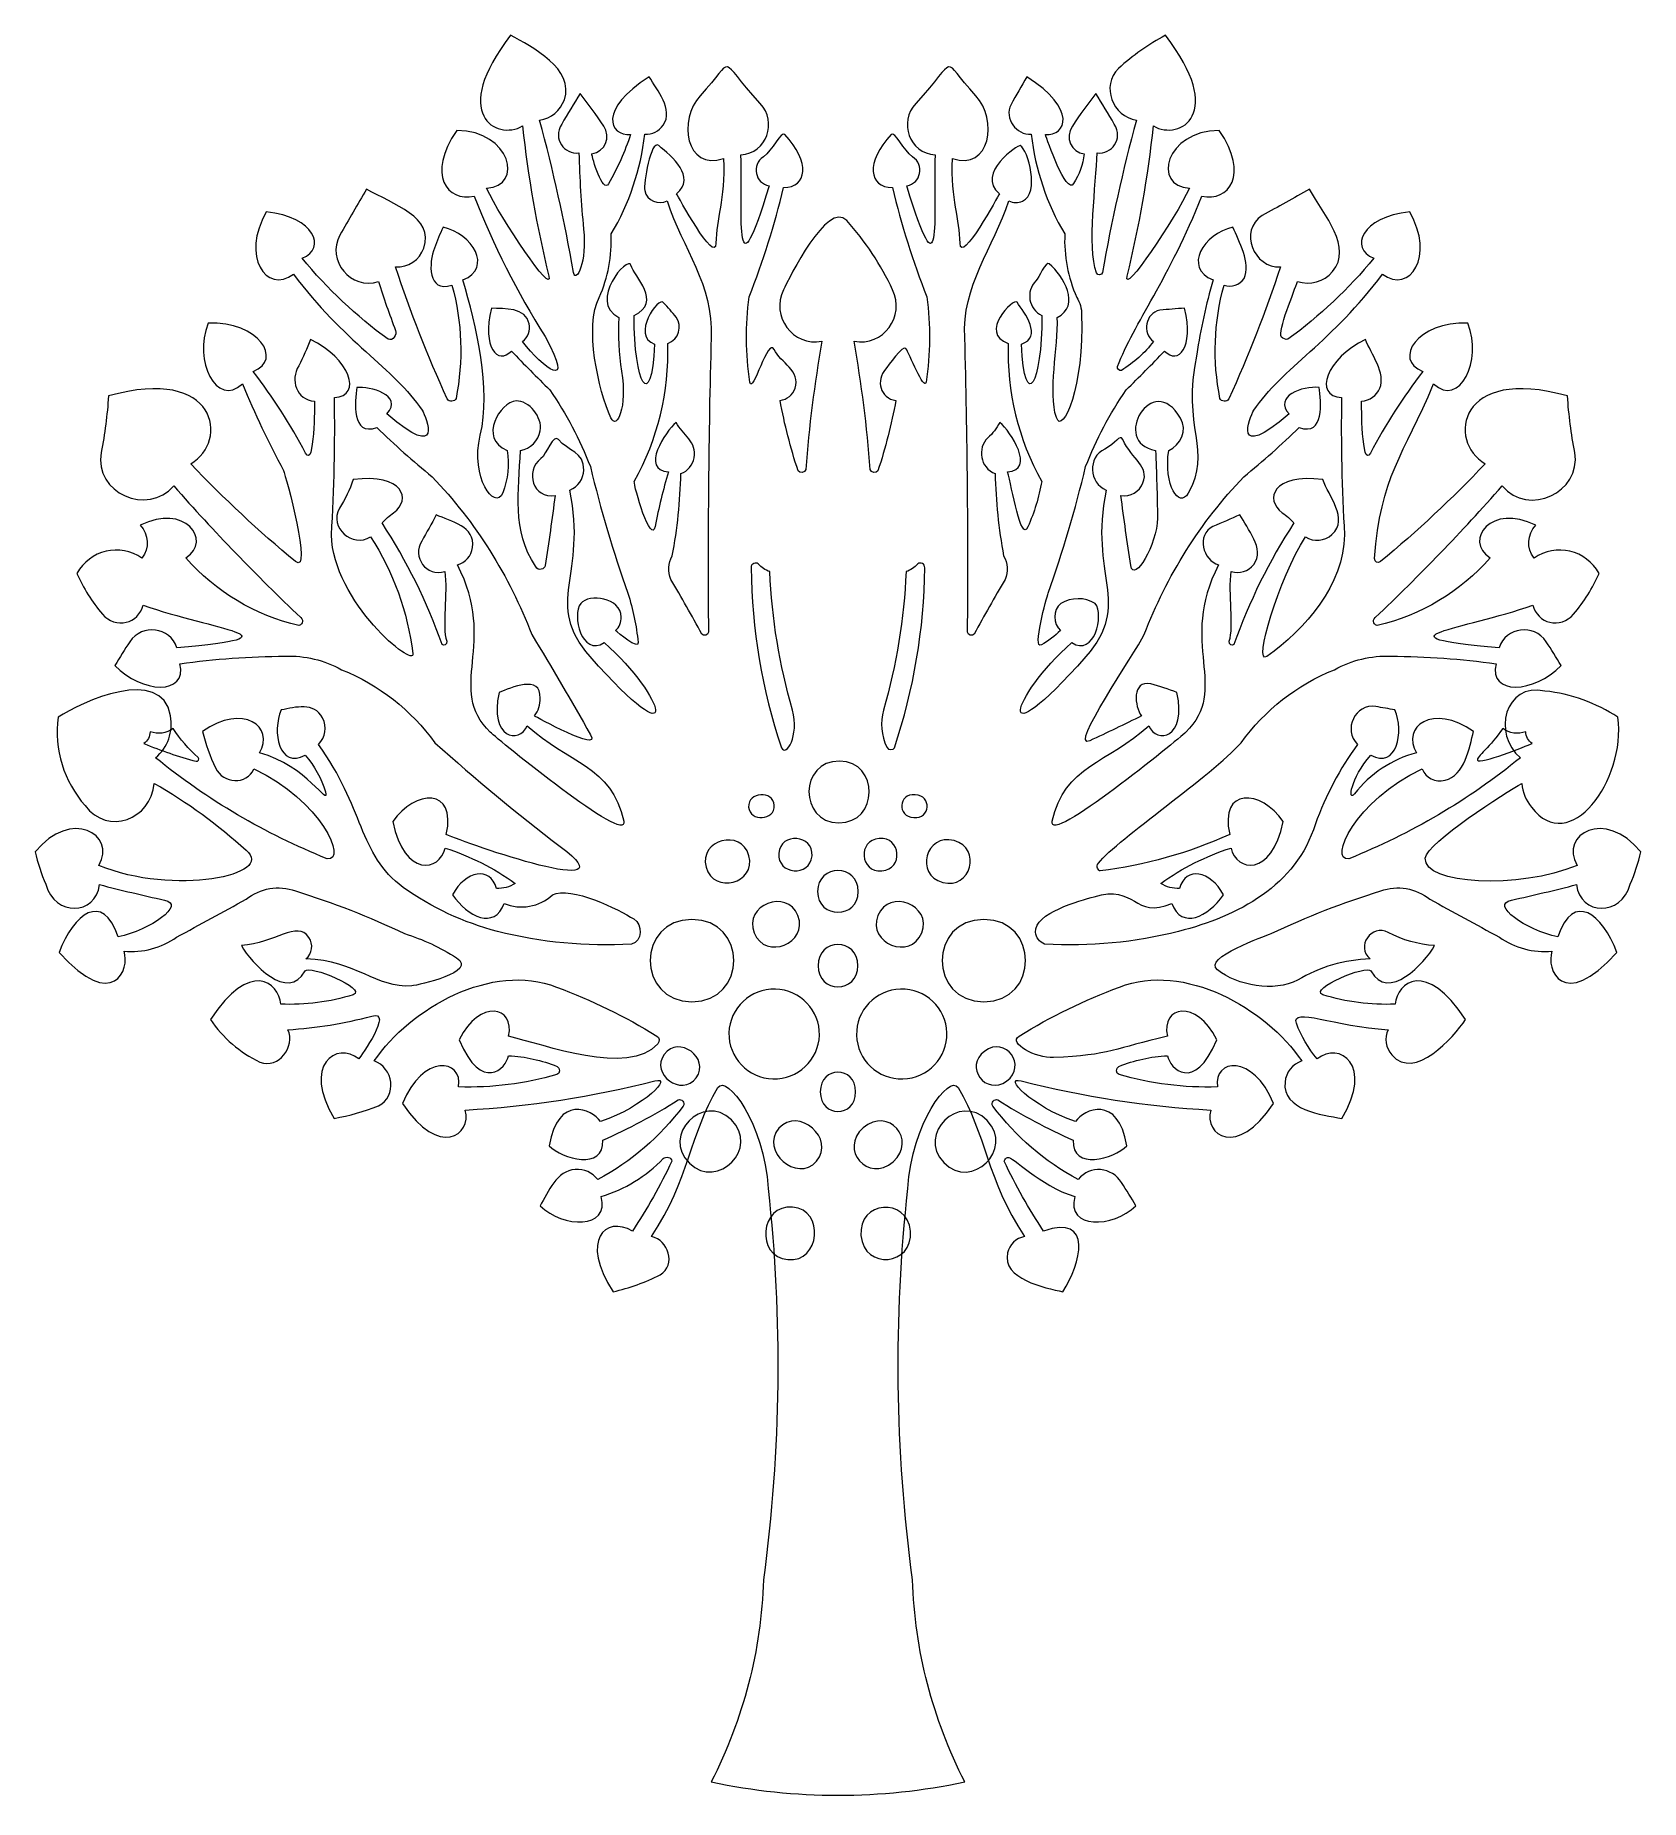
# Model space of a CAD drawing. Header units: inches. Extents: x -3.71 to 3.71, y -3.35 to 4.81.
import ezdxf

# ---------------------------------------------------------------- set-up
doc = ezdxf.new("R2010")
doc.units = ezdxf.units.IN
doc.header["$MEASUREMENT"] = 0
doc.layers.add('Layer 1', color=7, linetype='Continuous')

msp = doc.modelspace()

# ---------------------------------------------------------------- linework, layer by layer
at = {"layer": 'Layer 1', "color": 250, "lineweight": 18}
for points, knots in [([(3.4099, 2.8836), (3.4384, 2.6968), (3.1969, 2.5856), (3.0735, 2.7286), (3.0735, 2.7286), (2.888, 2.5174), (2.6902, 2.3136), (2.4863, 2.1198), (2.4863, 2.1198), (2.4675, 2.1033), (2.4852, 2.0831), (2.4949, 2.0833), (2.4949, 2.0833), (2.6979, 2.1295), (2.8809, 2.2391), (3.0174, 2.3963), (3.0174, 2.3963), (2.8934, 2.4768), (3.0249, 2.6513), (3.2287, 2.5466), (3.2287, 2.5466), (3.1892, 2.5048), (3.1859, 2.4405), (3.221, 2.3949), (3.221, 2.3949), (3.3222, 2.4658), (3.4633, 2.4324), (3.5219, 2.3236), (3.5219, 2.3236), (3.4922, 2.2556), (3.4526, 2.1924), (3.4043, 2.1361), (3.4043, 2.1361), (3.3442, 2.0626), (3.2348, 2.0937), (3.2152, 2.1777), (3.2152, 2.1777), (2.8913, 2.0607), (2.4593, 2.0312), (3.0593, 1.9797), (3.0593, 1.9797), (3.0911, 2.0753), (3.2205, 2.0942), (3.2775, 2.0074), (3.2775, 2.0074), (3.3014, 1.9717), (3.3242, 1.9352), (3.3459, 1.8981), (3.3459, 1.8981), (3.2223, 1.768), (3.0095, 1.7596), (3.0458, 1.9061), (3.0458, 1.9061), (2.8845, 1.9284), (2.722, 1.94), (2.5592, 1.9409), (2.5592, 1.9409), (2.4679, 1.9448), (2.3772, 1.9232), (2.2974, 1.8785), (2.2974, 1.8785), (2.1244, 1.809), (1.9747, 1.6918), (1.8657, 1.5406), (1.8657, 1.5406), (1.7281, 1.3872), (1.2973, 1.0962), (1.2049, 0.9837), (1.2049, 0.9837), (1.1907, 0.9667), (1.2066, 0.9485), (1.2128, 0.9476), (1.2128, 0.9476), (1.42, 0.9737), (1.6222, 1.0304), (1.8127, 1.1159), (1.8127, 1.1159), (1.7632, 1.3355), (1.9574, 1.326), (2.0609, 1.1756), (2.0609, 1.1756), (2.0047, 0.9156), (1.8429, 0.9451), (1.8188, 1.0536), (1.8188, 1.0536), (1.7026, 1.0163), (1.593, 0.9611), (1.4938, 0.89), (1.4938, 0.89), (1.5194, 0.8728), (1.55, 0.8646), (1.5807, 0.8669), (1.5807, 0.8669), (1.6096, 0.9695), (1.7231, 0.9503), (1.7842, 0.8368), (1.7842, 0.8368), (1.7131, 0.7344), (1.5897, 0.6747), (1.5456, 0.7974), (1.5456, 0.7974), (1.3687, 0.7224), (1.379, 0.8877), (1.1851, 0.8284), (1.1851, 0.8284), (1.1217, 0.809), (0.9061, 0.7536), (0.9145, 0.6638), (0.9145, 0.6638), (0.9168, 0.6391), (0.9329, 0.6177), (0.956, 0.6087), (0.956, 0.6087), (1.1647, 0.5965), (1.3739, 0.6164), (1.5765, 0.6676), (1.5765, 0.6676), (1.8525, 0.7387), (2.1204, 0.8783), (2.2092, 1.1647), (2.2092, 1.1647), (2.2564, 1.2962), (2.3222, 1.4202), (2.4048, 1.533), (2.4048, 1.533), (2.3352, 1.5993), (2.3931, 1.7232), (2.4895, 1.708), (2.4895, 1.708), (2.5185, 1.7029), (2.5475, 1.6978), (2.5765, 1.6927), (2.5765, 1.6927), (2.6213, 1.5931), (2.5849, 1.4148), (2.4655, 1.4835), (2.4655, 1.4835), (2.3707, 1.3742), (2.3582, 1.2656), (2.3903, 1.3035), (2.3903, 1.3035), (2.4621, 1.3971), (2.5631, 1.4641), (2.6773, 1.4938), (2.6773, 1.4938), (2.604, 1.6135), (2.7527, 1.7244), (2.9412, 1.5929), (2.9412, 1.5929), (2.9229, 1.519), (2.8981, 1.3876), (2.8094, 1.3673), (2.8094, 1.3673), (2.762, 1.3565), (2.7218, 1.3767), (2.7027, 1.4194), (2.7027, 1.4194), (2.3928, 1.2744), (2.2668, 0.9906), (2.3644, 1.0041), (2.3644, 1.0041), (2.6512, 1.1186), (2.9188, 1.2761), (3.1581, 1.4713), (3.1581, 1.4713), (3.0271, 1.5798), (3.0853, 1.8199), (3.2717, 1.7799), (3.2717, 1.7799), (3.3924, 1.767), (3.5082, 1.7253), (3.6095, 1.6583), (3.6095, 1.6583), (3.6471, 1.3653), (3.3846, 1.0111), (3.2092, 1.2424), (3.2092, 1.2424), (3.1834, 1.2736), (3.1679, 1.312), (3.1646, 1.3523), (3.1646, 1.3523), (3.0931, 1.312), (2.7246, 1.0788), (2.718, 1.0066), (2.718, 1.0066), (2.707, 0.8849), (3.1528, 0.8608), (3.4202, 0.973), (3.4202, 0.973), (3.3367, 1.1182), (3.5506, 1.2385), (3.7147, 1.0361), (3.7147, 1.0361), (3.7037, 0.9844), (3.6874, 0.9341), (3.666, 0.8858), (3.666, 0.8858), (3.6246, 0.7343), (3.4357, 0.7418), (3.4173, 0.8841), (3.4173, 0.8841), (3.3175, 0.8587), (3.2174, 0.8347), (3.1169, 0.8123), (3.1169, 0.8123), (3.0143, 0.7927), (3.1833, 0.6725), (3.3309, 0.6425), (3.3309, 0.6425), (3.4024, 0.8557), (3.5374, 0.7481), (3.6046, 0.5695), (3.6046, 0.5695), (3.3518, 0.2931), (3.2748, 0.4944), (3.3041, 0.5758), (3.3041, 0.5758), (3.2177, 0.5677), (3.1313, 0.591), (3.0606, 0.6413), (3.0606, 0.6413), (2.9532, 0.6997), (2.8458, 0.7581), (2.7385, 0.8166), (2.7385, 0.8166), (2.6748, 0.8685), (2.5885, 0.8831), (2.5114, 0.8549), (2.5114, 0.8549), (2.338, 0.8018), (2.1689, 0.7359), (2.0054, 0.6576), (2.0054, 0.6576), (1.9787, 0.6471), (1.6848, 0.5446), (1.7556, 0.4898), (1.7556, 0.4898), (1.8496, 0.417), (2.0174, 0.3855), (2.127, 0.442), (2.127, 0.442), (2.2286, 0.5031), (2.3442, 0.5371), (2.4627, 0.5406), (2.4627, 0.5406), (2.3941, 0.5968), (2.4693, 0.7047), (2.5464, 0.6624), (2.5464, 0.6624), (2.6127, 0.6274), (2.6857, 0.607), (2.7605, 0.6023), (2.7605, 0.6023), (2.7166, 0.5205), (2.5451, 0.3394), (2.4663, 0.4849), (2.4663, 0.4849), (2.4496, 0.5155), (2.178, 0.4028), (2.2432, 0.375), (2.2432, 0.375), (2.3516, 0.3407), (2.4653, 0.3259), (2.5789, 0.3314), (2.5789, 0.3314), (2.587, 0.4323), (2.7206, 0.5397), (2.9044, 0.26), (2.9044, 0.26), (2.8481, 0.1771), (2.6687, -0.0259), (2.5626, 0.0966), (2.5626, 0.0966), (2.5348, 0.1287), (2.5281, 0.1741), (2.5453, 0.2129), (2.5453, 0.2129), (2.2996, 0.2273), (2.0948, 0.3198), (2.1212, 0.2425), (2.1212, 0.2425), (2.1442, 0.1826), (2.1768, 0.1269), (2.2177, 0.0776), (2.2177, 0.0776), (2.3208, 0.1618), (2.481, 0.0483), (2.3316, -0.1973), (2.3316, -0.1973), (2.2394, -0.1814), (2.0565, -0.159), (2.0687, -0.0293), (2.0687, -0.0293), (2.073, 0.0158), (2.1035, 0.0541), (2.1465, 0.0683), (2.1465, 0.0683), (1.9781, 0.3133), (1.6022, 0.5279), (1.3024, 0.4097), (1.3024, 0.4097), (1.1407, 0.3497), (0.9854, 0.274), (0.8385, 0.1837), (0.8385, 0.1837), (0.7845, 0.1495), (0.9175, 0.0803), (0.9971, 0.0836), (0.9971, 0.0836), (1.2597, 0.0947), (1.2836, 0.1279), (1.5242, 0.1823), (1.5242, 0.1823), (1.4957, 0.3232), (1.6563, 0.3578), (1.7537, 0.166), (1.7537, 0.166), (1.6477, -0.0827), (1.5357, 0.0348), (1.525, 0.0924), (1.525, 0.0924), (1.4476, 0.0887), (1.3715, 0.072), (1.2997, 0.0429), (1.2997, 0.0429), (1.285, 0.0355), (1.2867, 0.0108), (1.301, 0.0051), (1.301, 0.0051), (1.4488, -0.0373), (1.6022, -0.0564), (1.7558, -0.0516), (1.7558, -0.0516), (1.7347, 0.077), (1.9228, 0.1047), (2.0148, -0.1292), (2.0148, -0.1292), (1.8462, -0.3841), (1.6923, -0.2736), (1.7252, -0.1589), (1.7252, -0.1589), (1.429, -0.142), (1.1351, -0.0969), (0.8474, -0.0243), (0.8474, -0.0243), (0.7612, 0.0004), (0.8927, -0.1415), (1.0992, -0.2121), (1.0992, -0.2121), (1.1377, -0.1547), (1.2964, -0.0836), (1.3362, -0.3242), (1.3362, -0.3242), (1.2776, -0.385), (1.0817, -0.4407), (1.089, -0.2987), (1.089, -0.2987), (0.9683, -0.2448), (0.8516, -0.1825), (0.7397, -0.1121), (0.7397, -0.1121), (0.7253, -0.105), (0.7057, -0.1245), (0.7173, -0.1407), (0.7173, -0.1407), (0.8225, -0.2814), (0.9572, -0.3973), (1.1121, -0.4802), (1.1121, -0.4802), (1.1654, -0.4101), (1.2682, -0.423), (1.3123, -0.4947), (1.3123, -0.4947), (1.3359, -0.5295), (1.358, -0.5655), (1.3783, -0.6024), (1.3783, -0.6024), (1.2719, -0.7056), (1.0559, -0.7109), (1.0958, -0.5592), (1.0958, -0.5592), (0.9305, -0.5082), (0.8077, -0.3703), (0.7853, -0.3777), (0.7853, -0.3777), (0.777, -0.3804), (0.771, -0.3874), (0.7696, -0.3959), (0.7696, -0.3959), (0.8219, -0.508), (0.8828, -0.6158), (0.9517, -0.7184), (0.9517, -0.7184), (1.1832, -0.6388), (1.1242, -0.8702), (1.0407, -0.9997), (1.0407, -0.9997), (0.9571, -0.9805), (0.7574, -0.9412), (0.7849, -0.8195), (0.7849, -0.8195), (0.7936, -0.7811), (0.8241, -0.7514), (0.8628, -0.7439), (0.8628, -0.7439), (0.6857, -0.4757), (0.6864, -0.2709), (0.5559, -0.055), (0.5559, -0.055), (0.5171, 0.0091), (0.3396, -0.2192), (0.3235, -0.5221), (0.3235, -0.5221), (0.2573, -1.124), (0.2646, -1.7317), (0.3453, -2.3318), (0.3453, -2.3318), (0.3554, -2.6576), (0.4379, -2.9771), (0.5868, -3.2671), (0.5868, -3.2671), (0.1965, -3.3495), (-0.196, -3.3495), (-0.5864, -3.2671), (-0.5864, -3.2671), (-0.4375, -2.9771), (-0.355, -2.6576), (-0.3448, -2.3318), (-0.3448, -2.3318), (-0.2642, -1.7317), (-0.2569, -1.124), (-0.3231, -0.5221), (-0.3231, -0.5221), (-0.3392, -0.2192), (-0.5167, 0.0091), (-0.5554, -0.055), (-0.5554, -0.055), (-0.6861, -0.271), (-0.6862, -0.4771), (-0.8623, -0.7439), (-0.8623, -0.7439), (-0.7846, -0.7591), (-0.7479, -0.8754), (-0.8223, -0.9212), (-0.8223, -0.9212), (-0.8916, -0.956), (-0.9647, -0.9823), (-1.0403, -0.9997), (-1.0403, -0.9997), (-1.1954, -0.7591), (-1.076, -0.6464), (-0.9513, -0.7184), (-0.9513, -0.7184), (-0.8823, -0.6158), (-0.8215, -0.508), (-0.7692, -0.3959), (-0.7692, -0.3959), (-0.7665, -0.3763), (-0.7979, -0.3728), (-0.8082, -0.3831), (-0.8082, -0.3831), (-0.8876, -0.465), (-0.9864, -0.5256), (-1.0954, -0.5592), (-1.0954, -0.5592), (-1.0555, -0.7109), (-1.2715, -0.7056), (-1.3779, -0.6024), (-1.3779, -0.6024), (-1.342, -0.5373), (-1.3004, -0.4393), (-1.2157, -0.4332), (-1.2157, -0.4332), (-1.1753, -0.4303), (-1.1362, -0.448), (-1.1117, -0.4802), (-1.1117, -0.4802), (-0.9568, -0.3973), (-0.822, -0.2814), (-0.7168, -0.1407), (-0.7168, -0.1407), (-0.7053, -0.1245), (-0.7249, -0.105), (-0.7393, -0.1121), (-0.7393, -0.1121), (-0.8512, -0.1825), (-0.9679, -0.2448), (-1.0886, -0.2987), (-1.0886, -0.2987), (-1.0813, -0.4407), (-1.2771, -0.385), (-1.3358, -0.3242), (-1.3358, -0.3242), (-1.2961, -0.0839), (-1.1374, -0.1545), (-1.0988, -0.2121), (-1.0988, -0.2121), (-0.8923, -0.1415), (-0.7608, 0.0004), (-0.847, -0.0243), (-0.847, -0.0243), (-1.1346, -0.0969), (-1.4285, -0.142), (-1.7247, -0.1589), (-1.7247, -0.1589), (-1.6919, -0.2735), (-1.8458, -0.3842), (-2.0144, -0.1292), (-2.0144, -0.1292), (-1.9233, 0.1023), (-1.734, 0.0788), (-1.7554, -0.0516), (-1.7554, -0.0516), (-1.6018, -0.0564), (-1.4483, -0.0373), (-1.3006, 0.0051), (-1.3006, 0.0051), (-1.2863, 0.0108), (-1.2846, 0.0355), (-1.2993, 0.0429), (-1.2993, 0.0429), (-1.3711, 0.072), (-1.4472, 0.0887), (-1.5246, 0.0924), (-1.5246, 0.0924), (-1.5353, 0.0348), (-1.6472, -0.0826), (-1.7533, 0.166), (-1.7533, 0.166), (-1.6559, 0.3578), (-1.4953, 0.3232), (-1.5238, 0.1823), (-1.5238, 0.1823), (-1.3565, 0.1445), (-0.9712, -0.006), (-0.8341, 0.147), (-0.8341, 0.147), (-0.8235, 0.1587), (-0.8265, 0.1761), (-0.8381, 0.1837), (-0.8381, 0.1837), (-0.985, 0.274), (-1.1403, 0.3497), (-1.302, 0.4097), (-1.302, 0.4097), (-1.6017, 0.5279), (-1.9776, 0.3133), (-2.1461, 0.0683), (-2.1461, 0.0683), (-2.058, 0.0393), (-2.0363, -0.0969), (-2.1265, -0.1397), (-2.1265, -0.1397), (-2.1925, -0.1659), (-2.2611, -0.1852), (-2.3312, -0.1973), (-2.3312, -0.1973), (-2.4806, 0.0483), (-2.3204, 0.1618), (-2.2173, 0.0776), (-2.2173, 0.0776), (-2.2076, 0.0894), (-2.0551, 0.3058), (-2.1572, 0.2762), (-2.1572, 0.2762), (-2.2839, 0.2418), (-2.4138, 0.2206), (-2.5449, 0.2129), (-2.5449, 0.2129), (-2.5104, 0.1351), (-2.587, 0.0297), (-2.6748, 0.0628), (-2.6748, 0.0628), (-2.7673, 0.1071), (-2.8463, 0.1752), (-2.9039, 0.26), (-2.9039, 0.26), (-2.7202, 0.5396), (-2.5866, 0.4324), (-2.5785, 0.3314), (-2.5785, 0.3314), (-2.4649, 0.3259), (-2.3512, 0.3407), (-2.2428, 0.375), (-2.2428, 0.375), (-2.1776, 0.4028), (-2.4492, 0.5155), (-2.4658, 0.4849), (-2.4658, 0.4849), (-2.5447, 0.3394), (-2.7162, 0.5205), (-2.7601, 0.6023), (-2.7601, 0.6023), (-2.6053, 0.6119), (-2.5037, 0.7209), (-2.4481, 0.6399), (-2.4481, 0.6399), (-2.4263, 0.6082), (-2.4324, 0.565), (-2.4623, 0.5406), (-2.4623, 0.5406), (-2.2263, 0.5337), (-2.1386, 0.4035), (-1.9718, 0.4157), (-1.9718, 0.4157), (-1.9426, 0.4178), (-1.6626, 0.4811), (-1.7654, 0.5453), (-1.7654, 0.5453), (-1.8398, 0.5934), (-1.9204, 0.6312), (-2.005, 0.6576), (-2.005, 0.6576), (-2.1685, 0.7359), (-2.3376, 0.8018), (-2.5109, 0.8549), (-2.5109, 0.8549), (-2.5881, 0.8831), (-2.6744, 0.8685), (-2.7381, 0.8166), (-2.7381, 0.8166), (-2.8454, 0.7581), (-2.9528, 0.6997), (-3.0602, 0.6413), (-3.0602, 0.6413), (-3.1309, 0.591), (-3.2173, 0.5677), (-3.3037, 0.5758), (-3.3037, 0.5758), (-3.2744, 0.4944), (-3.3514, 0.2931), (-3.6042, 0.5695), (-3.6042, 0.5695), (-3.537, 0.7482), (-3.402, 0.8556), (-3.3305, 0.6425), (-3.3305, 0.6425), (-3.1829, 0.6725), (-3.0139, 0.7927), (-3.1165, 0.8123), (-3.1165, 0.8123), (-3.217, 0.8347), (-3.3171, 0.8587), (-3.4169, 0.8841), (-3.4169, 0.8841), (-3.4353, 0.7418), (-3.6242, 0.7343), (-3.6656, 0.8858), (-3.6656, 0.8858), (-3.687, 0.9341), (-3.7033, 0.9844), (-3.7143, 1.0361), (-3.7143, 1.0361), (-3.5502, 1.2385), (-3.3363, 1.1182), (-3.4198, 0.973), (-3.4198, 0.973), (-3.0765, 0.829), (-2.5954, 0.9296), (-2.7392, 1.0431), (-2.7392, 1.0431), (-2.8684, 1.1622), (-3.011, 1.266), (-3.1641, 1.3523), (-3.1641, 1.3523), (-3.1779, 1.1852), (-3.379, 1.1093), (-3.4834, 1.2495), (-3.4834, 1.2495), (-3.5823, 1.3613), (-3.6281, 1.5103), (-3.609, 1.6584), (-3.609, 1.6584), (-3.5021, 1.729), (-3.1279, 1.9015), (-3.0889, 1.6651), (-3.0889, 1.6651), (-3.0745, 1.5927), (-3.1009, 1.5183), (-3.1577, 1.4713), (-3.1577, 1.4713), (-2.9184, 1.2761), (-2.6508, 1.1186), (-2.364, 1.0041), (-2.364, 1.0041), (-2.2664, 0.9906), (-2.3924, 1.2744), (-2.7022, 1.4194), (-2.7022, 1.4194), (-2.7362, 1.3437), (-2.8446, 1.3501), (-2.8802, 1.4238), (-2.8802, 1.4238), (-2.9061, 1.478), (-2.9263, 1.5346), (-2.9407, 1.5929), (-2.9407, 1.5929), (-2.7522, 1.7244), (-2.6036, 1.6134), (-2.6769, 1.4938), (-2.6769, 1.4938), (-2.4593, 1.4371), (-2.3522, 1.2376), (-2.3714, 1.3132), (-2.3714, 1.3132), (-2.3902, 1.376), (-2.4221, 1.434), (-2.465, 1.4835), (-2.465, 1.4835), (-2.5845, 1.4148), (-2.6209, 1.5931), (-2.576, 1.6927), (-2.576, 1.6927), (-2.5088, 1.7045), (-2.4253, 1.7306), (-2.3847, 1.6551), (-2.3847, 1.6551), (-2.3631, 1.6146), (-2.3711, 1.5647), (-2.4043, 1.533), (-2.4043, 1.533), (-2.1939, 1.2454), (-2.2184, 1.0223), (-2.0117, 0.8712), (-2.0117, 0.8712), (-1.8799, 0.7777), (-1.7324, 0.7087), (-1.5761, 0.6676), (-1.5761, 0.6676), (-1.3735, 0.6164), (-1.1642, 0.5965), (-0.9556, 0.6087), (-0.9556, 0.6087), (-0.9014, 0.6205), (-0.9045, 0.7012), (-0.9447, 0.7257), (-0.9447, 0.7257), (-1.0131, 0.7676), (-1.2362, 0.8803), (-1.3212, 0.8365), (-1.3212, 0.8365), (-1.3816, 0.7806), (-1.4693, 0.7653), (-1.5452, 0.7974), (-1.5452, 0.7974), (-1.5894, 0.6743), (-1.7131, 0.735), (-1.7838, 0.8368), (-1.7838, 0.8368), (-1.7226, 0.9503), (-1.6091, 0.9694), (-1.5803, 0.8669), (-1.5803, 0.8669), (-1.5496, 0.8646), (-1.5189, 0.8728), (-1.4934, 0.89), (-1.4934, 0.89), (-1.5926, 0.9611), (-1.7022, 1.0163), (-1.8183, 1.0536), (-1.8183, 1.0536), (-1.8424, 0.9452), (-2.0043, 0.9155), (-2.0605, 1.1756), (-2.0605, 1.1756), (-1.9584, 1.3238), (-1.7628, 1.3357), (-1.8123, 1.1159), (-1.8123, 1.1159), (-1.7182, 1.0737), (-0.9357, 0.8007), (-1.2848, 1.0602), (-1.2848, 1.0602), (-1.4849, 1.2122), (-1.6785, 1.3725), (-1.8652, 1.5406), (-1.8652, 1.5406), (-1.9743, 1.6918), (-2.124, 1.809), (-2.297, 1.8785), (-2.297, 1.8785), (-2.3768, 1.9232), (-2.4674, 1.9448), (-2.5588, 1.9409), (-2.5588, 1.9409), (-2.7216, 1.94), (-2.8841, 1.9284), (-3.0454, 1.9061), (-3.0454, 1.9061), (-3.009, 1.7596), (-3.2219, 1.768), (-3.3455, 1.8981), (-3.3455, 1.8981), (-3.3238, 1.9352), (-3.301, 1.9717), (-3.2771, 2.0074), (-3.2771, 2.0074), (-3.2201, 2.0941), (-3.0907, 2.0753), (-3.0588, 1.9797), (-3.0588, 1.9797), (-2.4589, 2.0312), (-2.8909, 2.0607), (-3.2148, 2.1777), (-3.2148, 2.1777), (-3.2344, 2.0936), (-3.3438, 2.0626), (-3.4039, 2.1361), (-3.4039, 2.1361), (-3.4521, 2.1924), (-3.4918, 2.2556), (-3.5214, 2.3236), (-3.5214, 2.3236), (-3.4628, 2.4324), (-3.3218, 2.4658), (-3.2206, 2.3949), (-3.2206, 2.3949), (-3.1855, 2.4405), (-3.1888, 2.5048), (-3.2283, 2.5466), (-3.2283, 2.5466), (-3.0244, 2.6513), (-2.893, 2.4768), (-3.017, 2.3963), (-3.017, 2.3963), (-2.8805, 2.2391), (-2.6975, 2.1295), (-2.4945, 2.0833), (-2.4945, 2.0833), (-2.4848, 2.0831), (-2.4671, 2.1033), (-2.4858, 2.1198), (-2.4858, 2.1198), (-2.6898, 2.3136), (-2.8876, 2.5174), (-3.0731, 2.7286), (-3.0731, 2.7286), (-3.1947, 2.5876), (-3.4421, 2.6958), (-3.4094, 2.8836), (-3.4094, 2.8836), (-3.3926, 2.9699), (-3.3812, 3.0572), (-3.3754, 3.1449), (-3.3754, 3.1449), (-2.8694, 3.2887), (-2.8164, 2.9345), (-2.9946, 2.8313), (-2.9946, 2.8313), (-2.8424, 2.6707), (-2.6806, 2.5195), (-2.5099, 2.3786), (-2.5099, 2.3786), (-2.4306, 2.3125), (-2.5561, 2.778), (-2.5656, 2.7996), (-2.5656, 2.7996), (-2.6351, 2.9303), (-2.6986, 3.064), (-2.7559, 3.2004), (-2.7559, 3.2004), (-2.8744, 3.0917), (-2.9861, 3.3058), (-2.9143, 3.4816), (-2.9143, 3.4816), (-2.681, 3.4927), (-2.5658, 3.3115), (-2.706, 3.2584), (-2.706, 3.2584), (-2.6146, 3.1394), (-2.5334, 3.0128), (-2.4635, 2.88), (-2.4635, 2.88), (-2.4229, 2.8062), (-2.4218, 3.112), (-2.4226, 3.1202), (-2.4226, 3.1202), (-2.5063, 3.1281), (-2.5358, 3.2192), (-2.4951, 3.2843), (-2.4951, 3.2843), (-2.4749, 3.3238), (-2.4568, 3.3644), (-2.441, 3.4059), (-2.441, 3.4059), (-2.2579, 3.3194), (-2.1979, 3.1449), (-2.3301, 3.1373), (-2.3301, 3.1373), (-2.3263, 2.9256), (-2.3308, 2.7138), (-2.3438, 2.5025), (-2.3438, 2.5025), (-2.3379, 2.1932), (-1.9548, 1.8789), (-1.9673, 1.9533), (-1.9673, 1.9533), (-1.9906, 2.1458), (-2.0574, 2.3305), (-2.1627, 2.4933), (-2.1627, 2.4933), (-2.2457, 2.4398), (-2.3581, 2.5362), (-2.3064, 2.6253), (-2.3064, 2.6253), (-2.28, 2.6669), (-2.259, 2.7116), (-2.2438, 2.7584), (-2.2438, 2.7584), (-2.0111, 2.7867), (-1.9717, 2.6653), (-2.0559, 2.605), (-2.0559, 2.605), (-2.0752, 2.5908), (-2.0931, 2.5749), (-2.1096, 2.5575), (-2.1096, 2.5575), (-1.9948, 2.3816), (-1.9016, 2.1925), (-1.832, 1.9944), (-1.832, 1.9944), (-1.8269, 1.9872), (-1.8046, 1.9927), (-1.8106, 2.0101), (-1.8106, 2.0101), (-1.8331, 2.0813), (-1.8044, 2.2294), (-1.8196, 2.3336), (-1.8196, 2.3336), (-1.9044, 2.3044), (-1.9721, 2.4014), (-1.9259, 2.4738), (-1.9259, 2.4738), (-1.9025, 2.5136), (-1.8804, 2.554), (-1.8595, 2.5952), (-1.8595, 2.5952), (-1.7916, 2.5636), (-1.6759, 2.5426), (-1.6907, 2.4439), (-1.6907, 2.4439), (-1.6964, 2.4055), (-1.7239, 2.374), (-1.7611, 2.3631), (-1.7611, 2.3631), (-1.5707, 2.0017), (-1.8157, 1.7877), (-1.6086, 1.5889), (-1.6086, 1.5889), (-1.5767, 1.5583), (-0.9662, 1.058), (-0.9911, 1.1774), (-0.9911, 1.1774), (-1.0448, 1.4342), (-1.2525, 1.4479), (-1.4376, 1.6195), (-1.4376, 1.6195), (-1.4741, 1.5335), (-1.6161, 1.5599), (-1.5679, 1.7726), (-1.5679, 1.7726), (-1.5151, 1.7942), (-1.3736, 1.8579), (-1.3782, 1.7469), (-1.3782, 1.7469), (-1.3762, 1.7171), (-1.3858, 1.6877), (-1.4049, 1.6647), (-1.4049, 1.6647), (-1.4003, 1.6624), (-1.0925, 1.4899), (-1.1447, 1.5775), (-1.1447, 1.5775), (-1.2332, 1.7334), (-1.324, 1.8881), (-1.4169, 2.0415), (-1.4169, 2.0415), (-1.5203, 2.313), (-1.6769, 2.5611), (-1.8775, 2.7712), (-1.8775, 2.7712), (-1.9662, 2.8433), (-2.0517, 2.9192), (-2.1338, 2.9987), (-2.1338, 2.9987), (-2.2531, 2.9573), (-2.2336, 3.1203), (-2.227, 3.1842), (-2.227, 3.1842), (-2.1677, 3.1904), (-2.0084, 3.1498), (-2.0872, 3.0619), (-2.0872, 3.0619), (-1.8211, 2.8347), (-1.9035, 3.047), (-1.9247, 3.0789), (-1.9247, 3.0789), (-2.0521, 3.2719), (-2.2917, 3.3997), (-2.5189, 3.7083), (-2.5189, 3.7083), (-2.6472, 3.615), (-2.7628, 3.7917), (-2.6455, 3.9968), (-2.6455, 3.9968), (-2.4218, 3.9739), (-2.3642, 3.8267), (-2.4796, 3.7823), (-2.4796, 3.7823), (-2.363, 3.6412), (-2.2293, 3.5152), (-2.0814, 3.4073), (-2.0814, 3.4073), (-2.0588, 3.3975), (-2.0403, 3.4297), (-2.0471, 3.4479), (-2.0471, 3.4479), (-2.0758, 3.5227), (-2.1021, 3.5984), (-2.126, 3.6749), (-2.126, 3.6749), (-2.2526, 3.6319), (-2.3698, 3.7723), (-2.3043, 3.8891), (-2.3043, 3.8891), (-2.2642, 3.9605), (-2.223, 4.0314), (-2.1809, 4.1016), (-2.1809, 4.1016), (-2.0578, 4.0316), (-1.8659, 3.9717), (-1.9161, 3.8294), (-1.9161, 3.8294), (-1.9355, 3.7744), (-1.9888, 3.7387), (-2.0471, 3.7417), (-2.0471, 3.7417), (-1.9786, 3.534), (-1.8987, 3.3302), (-1.8079, 3.1313), (-1.8079, 3.1313), (-1.799, 3.1144), (-1.7723, 3.1188), (-1.7674, 3.1334), (-1.7674, 3.1334), (-1.7325, 3.307), (-1.7389, 3.4864), (-1.7861, 3.6571), (-1.7861, 3.6571), (-1.9014, 3.6219), (-1.893, 3.7614), (-1.8673, 3.8293), (-1.8673, 3.8293), (-1.8556, 3.862), (-1.8423, 3.8941), (-1.8274, 3.9254), (-1.8274, 3.9254), (-1.6904, 3.8969), (-1.5959, 3.7377), (-1.7353, 3.6816), (-1.7353, 3.6816), (-1.6751, 3.4722), (-1.603, 3.1758), (-1.6549, 2.9634), (-1.6549, 2.9634), (-1.7028, 2.7672), (-1.5876, 2.6106), (-1.5509, 2.6969), (-1.5509, 2.6969), (-1.5273, 2.7595), (-1.5202, 2.8271), (-1.5302, 2.8932), (-1.5302, 2.8932), (-1.6675, 2.9485), (-1.5616, 3.1179), (-1.4897, 3.1218), (-1.4897, 3.1218), (-1.4299, 3.1251), (-1.3663, 3.0471), (-1.3777, 2.9838), (-1.3777, 2.9838), (-1.386, 2.9373), (-1.4227, 2.901), (-1.4693, 2.8932), (-1.4693, 2.8932), (-1.4776, 2.7047), (-1.5091, 2.5216), (-1.3998, 2.3568), (-1.3998, 2.3568), (-1.3848, 2.3313), (-1.3579, 2.3448), (-1.3545, 2.36), (-1.3545, 2.36), (-1.3381, 2.468), (-1.3229, 2.5762), (-1.3091, 2.6845), (-1.3091, 2.6845), (-1.4114, 2.668), (-1.4494, 2.7972), (-1.3746, 2.8549), (-1.3746, 2.8549), (-1.3486, 2.875), (-1.3158, 2.9726), (-1.2929, 2.9434), (-1.2929, 2.9434), (-1.2516, 2.8908), (-1.173, 2.8857), (-1.1761, 2.8023), (-1.1761, 2.8023), (-1.1776, 2.7613), (-1.2031, 2.7251), (-1.2411, 2.7098), (-1.2411, 2.7098), (-1.1572, 2.3161), (-1.3636, 2.1851), (-1.1469, 1.9396), (-1.1469, 1.9396), (-0.7109, 1.4457), (-0.7974, 1.7526), (-1.0813, 2.0036), (-1.0813, 2.0036), (-1.1869, 1.9364), (-1.2322, 2.1327), (-1.1904, 2.1846), (-1.1904, 2.1846), (-1.1522, 2.232), (-1.0039, 2.2115), (-1.0027, 2.1223), (-1.0027, 2.1223), (-1.0023, 2.0986), (-1.012, 2.0759), (-1.0293, 2.0596), (-1.0293, 2.0596), (-1.0204, 2.051), (-0.9194, 1.9665), (-0.9246, 2.0048), (-0.9246, 2.0048), (-0.9327, 2.0819), (-0.9485, 2.158), (-0.9719, 2.2319), (-0.9719, 2.2319), (-1.0402, 2.4244), (-1.0983, 2.6205), (-1.1458, 2.8192), (-1.1458, 2.8192), (-1.1949, 2.9438), (-1.2577, 3.0626), (-1.3331, 3.1733), (-1.3331, 3.1733), (-1.3936, 3.2318), (-1.4528, 3.2917), (-1.5106, 3.3528), (-1.5106, 3.3528), (-1.5743, 3.2879), (-1.6481, 3.3665), (-1.6036, 3.5512), (-1.6036, 3.5512), (-1.5429, 3.5477), (-1.4442, 3.5564), (-1.4283, 3.4788), (-1.4283, 3.4788), (-1.4219, 3.4478), (-1.4344, 3.4159), (-1.4602, 3.3974), (-1.4602, 3.3974), (-1.365, 3.274), (-1.2112, 3.159), (-1.3552, 3.4195), (-1.3552, 3.4195), (-1.4847, 3.6256), (-1.5946, 3.8434), (-1.6833, 4.0701), (-1.6833, 4.0701), (-1.8086, 4.0411), (-1.9047, 4.1681), (-1.7643, 4.3729), (-1.7643, 4.3729), (-1.5116, 4.373), (-1.4536, 4.1129), (-1.6258, 4.1065), (-1.6258, 4.1065), (-1.5606, 3.9658), (-1.3164, 3.6024), (-1.3378, 3.6994), (-1.3378, 3.6994), (-1.3942, 3.9279), (-1.4348, 4.1601), (-1.4594, 4.3941), (-1.4594, 4.3941), (-1.5825, 4.3232), (-1.7973, 4.4503), (-1.5148, 4.8137), (-1.5148, 4.8137), (-1.415, 4.76), (-1.2171, 4.6566), (-1.2661, 4.5156), (-1.2661, 4.5156), (-1.2836, 4.4653), (-1.3277, 4.4289), (-1.3804, 4.4213), (-1.3804, 4.4213), (-1.3174, 4.1886), (-1.2651, 3.9531), (-1.2238, 3.7156), (-1.2238, 3.7156), (-1.2121, 3.6629), (-1.1599, 3.7665), (-1.1771, 3.9172), (-1.1771, 3.9172), (-1.1886, 4.0343), (-1.1958, 4.1517), (-1.1986, 4.2692), (-1.1986, 4.2692), (-1.2657, 4.2614), (-1.3216, 4.3344), (-1.2782, 4.4026), (-1.2782, 4.4026), (-1.2507, 4.4504), (-1.2222, 4.4976), (-1.1928, 4.5443), (-1.1928, 4.5443), (-1.1544, 4.4957), (-1.1182, 4.4455), (-1.0841, 4.3937), (-1.0841, 4.3937), (-1.0481, 4.3439), (-1.0782, 4.2732), (-1.1392, 4.2647), (-1.1392, 4.2647), (-1.1373, 4.2487), (-1.0896, 4.0789), (-1.0616, 4.1269), (-1.0616, 4.1269), (-1.0204, 4.1992), (-0.9862, 4.2753), (-0.9594, 4.3541), (-0.9594, 4.3541), (-1.058, 4.3482), (-1.1113, 4.4702), (-0.8734, 4.622), (-0.8734, 4.622), (-0.8382, 4.5595), (-0.7586, 4.4711), (-0.8086, 4.3979), (-0.8086, 4.3979), (-0.8278, 4.3698), (-0.8602, 4.3538), (-0.8941, 4.3556), (-0.8941, 4.3556), (-0.9125, 4.1926), (-0.9654, 4.0354), (-1.0493, 3.8944), (-1.0493, 3.8944), (-1.0447, 3.7937), (-1.0636, 3.6933), (-1.1046, 3.6012), (-1.1046, 3.6012), (-1.175, 3.469), (-1.1087, 3.1699), (-1.0509, 3.0439), (-1.0509, 3.0439), (-1.0236, 2.9842), (-0.9737, 3.0937), (-1.0017, 3.2594), (-1.0017, 3.2594), (-1.0136, 3.3418), (-1.0178, 3.4251), (-1.0143, 3.5083), (-1.0143, 3.5083), (-1.1597, 3.5811), (-0.9707, 3.7984), (-0.9578, 3.7496), (-0.9578, 3.7496), (-0.9438, 3.6968), (-0.8105, 3.5811), (-0.9433, 3.5168), (-0.9433, 3.5168), (-0.9437, 3.2032), (-0.8655, 3.0597), (-0.8482, 3.3852), (-0.8482, 3.3852), (-0.9596, 3.4206), (-0.8298, 3.6109), (-0.8072, 3.576), (-0.8072, 3.576), (-0.7864, 3.5547), (-0.7668, 3.5324), (-0.7483, 3.5091), (-0.7483, 3.5091), (-0.7189, 3.4697), (-0.7353, 3.4058), (-0.7879, 3.388), (-0.7879, 3.388), (-0.7803, 3.1652), (-0.8336, 2.9445), (-0.9423, 2.7498), (-0.9423, 2.7498), (-0.9461, 2.7271), (-0.8638, 2.4518), (-0.8458, 2.5415), (-0.8458, 2.5415), (-0.8296, 2.6267), (-0.8091, 2.7111), (-0.7842, 2.7943), (-0.7842, 2.7943), (-0.915, 2.8004), (-0.7994, 2.9819), (-0.7485, 3.0222), (-0.7485, 3.0222), (-0.719, 2.9669), (-0.6507, 2.9302), (-0.665, 2.8593), (-0.665, 2.8593), (-0.6718, 2.8259), (-0.695, 2.7981), (-0.7268, 2.7857), (-0.7268, 2.7857), (-0.73, 2.6578), (-0.7432, 2.5304), (-0.7664, 2.4047), (-0.7664, 2.4047), (-0.7863, 2.3718), (-0.7887, 2.3313), (-0.7729, 2.2963), (-0.7729, 2.2963), (-0.7239, 2.2128), (-0.6762, 2.1285), (-0.63, 2.0435), (-0.63, 2.0435), (-0.6221, 2.0317), (-0.6001, 2.0371), (-0.5992, 2.0521), (-0.5992, 2.0521), (-0.6031, 2.5066), (-0.599, 2.9611), (-0.5868, 3.4154), (-0.5868, 3.4154), (-0.5763, 3.6612), (-0.7174, 3.8248), (-0.7904, 4.0479), (-0.7904, 4.0479), (-0.8292, 4.0276), (-0.8863, 4.0488), (-0.8943, 4.0948), (-0.8943, 4.0948), (-0.8997, 4.1259), (-0.8664, 4.3329), (-0.8296, 4.3034), (-0.8296, 4.3034), (-0.7678, 4.2536), (-0.6545, 4.1581), (-0.7465, 4.0805), (-0.7465, 4.0805), (-0.7442, 4.0758), (-0.5661, 3.7483), (-0.5648, 3.8513), (-0.5648, 3.8513), (-0.5633, 3.9668), (-0.5228, 4.0488), (-0.5291, 4.2439), (-0.5291, 4.2439), (-0.7064, 4.1849), (-0.7387, 4.4247), (-0.638, 4.5336), (-0.638, 4.5336), (-0.4681, 4.7174), (-0.5637, 4.7183), (-0.3594, 4.4981), (-0.3594, 4.4981), (-0.2807, 4.4133), (-0.3285, 4.2683), (-0.449, 4.2605), (-0.449, 4.2605), (-0.4425, 3.9554), (-0.479, 3.5907), (-0.3185, 4.1166), (-0.3185, 4.1166), (-0.383, 4.1285), (-0.4025, 4.2141), (-0.3446, 4.2519), (-0.3446, 4.2519), (-0.3044, 4.2785), (-0.2627, 4.3727), (-0.2458, 4.3545), (-0.2458, 4.3545), (-0.1276, 4.2273), (-0.1401, 4.1093), (-0.2524, 4.1094), (-0.2524, 4.1094), (-0.2925, 3.9371), (-0.3455, 3.7681), (-0.411, 3.6037), (-0.411, 3.6037), (-0.4285, 3.4724), (-0.4272, 3.3393), (-0.4072, 3.2084), (-0.4072, 3.2084), (-0.3953, 3.149), (-0.3238, 3.4213), (-0.2947, 3.3595), (-0.2947, 3.3595), (-0.2662, 3.2992), (-0.1712, 3.2607), (-0.1982, 3.181), (-0.1982, 3.181), (-0.2086, 3.1503), (-0.2357, 3.1282), (-0.2679, 3.1242), (-0.2679, 3.1242), (-0.2475, 3.0141), (-0.2196, 2.9054), (-0.1844, 2.7991), (-0.1844, 2.7991), (-0.1779, 2.7858), (-0.1523, 2.7886), (-0.1493, 2.8042), (-0.1493, 2.8042), (-0.1339, 3.0033), (-0.1087, 3.2015), (-0.0739, 3.3981), (-0.0739, 3.3981), (-0.2084, 3.3716), (-0.3118, 3.5148), (-0.2527, 3.6354), (-0.2527, 3.6354), (-0.2258, 3.6901), (-0.0488, 4.0519), (0.0408, 3.9562), (0.0408, 3.9562), (0.1269, 3.8602), (0.1984, 3.7521), (0.2531, 3.6354), (0.2531, 3.6354), (0.3122, 3.5148), (0.2088, 3.3716), (0.0743, 3.3981), (0.0743, 3.3981), (0.1091, 3.2015), (0.1343, 3.0033), (0.1497, 2.8042), (0.1497, 2.8042), (0.1527, 2.7887), (0.1783, 2.7858), (0.1848, 2.7991), (0.1848, 2.7991), (0.22, 2.9054), (0.2479, 3.0141), (0.2683, 3.1242), (0.2683, 3.1242), (0.1962, 3.1331), (0.174, 3.2182), (0.2195, 3.2685), (0.2195, 3.2685), (0.2302, 3.2804), (0.3002, 3.3855), (0.3148, 3.3643), (0.3148, 3.3643), (0.3292, 3.3436), (0.3992, 3.1664), (0.4076, 3.2084), (0.4076, 3.2084), (0.4276, 3.3393), (0.4289, 3.4724), (0.4115, 3.6037), (0.4115, 3.6037), (0.3459, 3.7681), (0.2929, 3.9371), (0.2528, 4.1094), (0.2528, 4.1094), (0.1405, 4.1093), (0.1281, 4.2273), (0.2462, 4.3545), (0.2462, 4.3545), (0.2631, 4.3727), (0.3048, 4.2785), (0.345, 4.2519), (0.345, 4.2519), (0.4029, 4.2141), (0.3834, 4.1285), (0.3189, 4.1166), (0.3189, 4.1166), (0.4794, 3.5907), (0.4429, 3.9554), (0.4495, 4.2605), (0.4495, 4.2605), (0.329, 4.2683), (0.2811, 4.4133), (0.3599, 4.4981), (0.3599, 4.4981), (0.5641, 4.7183), (0.4685, 4.7174), (0.6384, 4.5336), (0.6384, 4.5336), (0.7391, 4.4247), (0.7068, 4.1849), (0.5295, 4.2439), (0.5295, 4.2439), (0.5232, 4.0488), (0.5637, 3.967), (0.5652, 3.8513), (0.5652, 3.8513), (0.5666, 3.7483), (0.7447, 4.0758), (0.747, 4.0805), (0.747, 4.0805), (0.6349, 4.175), (0.8352, 4.3082), (0.8432, 4.3037), (0.8432, 4.3037), (0.8797, 4.283), (0.9354, 4.0828), (0.8542, 4.0461), (0.8542, 4.0461), (0.8339, 4.037), (0.8105, 4.0376), (0.7908, 4.0479), (0.7908, 4.0479), (0.7214, 3.8356), (0.5704, 3.6479), (0.5872, 3.4152), (0.5872, 3.4152), (0.5994, 2.9609), (0.6035, 2.5065), (0.5996, 2.0521), (0.5996, 2.0521), (0.6006, 2.0371), (0.6225, 2.0317), (0.6304, 2.0435), (0.6304, 2.0435), (0.6766, 2.1285), (0.7243, 2.2128), (0.7734, 2.2963), (0.7734, 2.2963), (0.7891, 2.3313), (0.7867, 2.3718), (0.7668, 2.4047), (0.7668, 2.4047), (0.7437, 2.5304), (0.7304, 2.6578), (0.7272, 2.7857), (0.7272, 2.7857), (0.6574, 2.8131), (0.6431, 2.9033), (0.6938, 2.9512), (0.6938, 2.9512), (0.716, 2.9715), (0.7347, 2.9955), (0.7489, 3.0222), (0.7489, 3.0222), (0.7998, 2.9819), (0.9154, 2.8004), (0.7846, 2.7943), (0.7846, 2.7943), (0.8056, 2.7242), (0.8462, 2.4635), (0.8788, 2.5392), (0.8788, 2.5392), (0.9087, 2.6065), (0.9302, 2.6772), (0.9427, 2.7498), (0.9427, 2.7498), (0.8341, 2.9445), (0.7807, 3.1652), (0.7883, 3.388), (0.7883, 3.388), (0.6489, 3.4353), (0.813, 3.6019), (0.8293, 3.5784), (0.8293, 3.5784), (0.8626, 3.5307), (0.9491, 3.4171), (0.8486, 3.3852), (0.8486, 3.3852), (0.8659, 3.0596), (0.9442, 3.2034), (0.9437, 3.5168), (0.9437, 3.5168), (0.8822, 3.5466), (0.8673, 3.6282), (0.9161, 3.6779), (0.9161, 3.6779), (0.9291, 3.6912), (0.961, 3.7704), (0.978, 3.7561), (0.978, 3.7561), (1.0433, 3.7014), (1.1252, 3.5636), (1.0147, 3.5082), (1.0147, 3.5082), (1.0206, 3.3673), (0.9711, 3.1657), (1.0107, 3.0449), (1.0107, 3.0449), (1.0387, 2.9599), (1.141, 3.1949), (1.1277, 3.5213), (1.1277, 3.5213), (1.1279, 3.5496), (1.12, 3.5773), (1.105, 3.6012), (1.105, 3.6012), (1.064, 3.6933), (1.0451, 3.7937), (1.0497, 3.8944), (1.0497, 3.8944), (0.9658, 4.0354), (0.9129, 4.1926), (0.8945, 4.3556), (0.8945, 4.3556), (0.8254, 4.3519), (0.7678, 4.4282), (0.8008, 4.4929), (0.8008, 4.4929), (0.8252, 4.5359), (0.8496, 4.5789), (0.8738, 4.622), (0.8738, 4.622), (1.1106, 4.4709), (1.0558, 4.3483), (0.9598, 4.3541), (0.9598, 4.3541), (0.9669, 4.3332), (1.0566, 4.0726), (1.0904, 4.1275), (1.0904, 4.1275), (1.1169, 4.169), (1.1337, 4.2159), (1.1396, 4.2647), (1.1396, 4.2647), (1.0811, 4.2728), (1.0475, 4.34), (1.0846, 4.3937), (1.0846, 4.3937), (1.1186, 4.4455), (1.1549, 4.4957), (1.1932, 4.5443), (1.1932, 4.5443), (1.2226, 4.4976), (1.2511, 4.4504), (1.2787, 4.4026), (1.2787, 4.4026), (1.322, 4.3344), (1.2662, 4.2614), (1.199, 4.2692), (1.199, 4.2692), (1.1956, 4.1264), (1.1515, 3.8369), (1.1964, 3.7142), (1.1964, 3.7142), (1.2014, 3.7021), (1.221, 3.7038), (1.2242, 3.7156), (1.2242, 3.7156), (1.2655, 3.9531), (1.3178, 4.1886), (1.3808, 4.4213), (1.3808, 4.4213), (1.2719, 4.437), (1.2155, 4.5801), (1.2978, 4.6604), (1.2978, 4.6604), (1.3638, 4.72), (1.4368, 4.7715), (1.5153, 4.8137), (1.5153, 4.8137), (1.7977, 4.4502), (1.5829, 4.3232), (1.4598, 4.3941), (1.4598, 4.3941), (1.4353, 4.1601), (1.3946, 3.9279), (1.3382, 3.6994), (1.3382, 3.6994), (1.3168, 3.6024), (1.5611, 3.9659), (1.6263, 4.1065), (1.6263, 4.1065), (1.454, 4.1129), (1.512, 4.373), (1.7647, 4.3729), (1.7647, 4.3729), (1.9051, 4.1681), (1.809, 4.0411), (1.6837, 4.0701), (1.6837, 4.0701), (1.5348, 3.6895), (1.3694, 3.482), (1.2943, 3.2817), (1.2943, 3.2817), (1.2903, 3.2701), (1.3039, 3.2602), (1.3116, 3.2633), (1.3116, 3.2633), (1.369, 3.2986), (1.4195, 3.3441), (1.4606, 3.3974), (1.4606, 3.3974), (1.4074, 3.4356), (1.4216, 3.5296), (1.49, 3.5412), (1.49, 3.5412), (1.5279, 3.5456), (1.5659, 3.549), (1.604, 3.5512), (1.604, 3.5512), (1.6485, 3.3666), (1.5748, 3.2879), (1.511, 3.3528), (1.511, 3.3528), (1.4532, 3.2917), (1.394, 3.2318), (1.3335, 3.1733), (1.3335, 3.1733), (1.2581, 3.0626), (1.1953, 2.9438), (1.1462, 2.8192), (1.1462, 2.8192), (1.0987, 2.6205), (1.0407, 2.4244), (0.9723, 2.2319), (0.9723, 2.2319), (0.967, 2.2161), (0.8974, 1.9673), (0.9414, 1.9933), (0.9414, 1.9933), (0.9735, 2.0116), (1.0031, 2.0339), (1.0297, 2.0596), (1.0297, 2.0596), (0.9963, 2.091), (0.992, 2.1548), (1.0315, 2.1842), (1.0315, 2.1842), (1.0802, 2.2145), (1.1419, 2.2147), (1.1908, 2.1846), (1.1908, 2.1846), (1.2326, 2.1327), (1.1873, 1.9364), (1.0818, 2.0036), (1.0818, 2.0036), (0.7978, 1.7526), (0.7113, 1.4457), (1.1473, 1.9396), (1.1473, 1.9396), (1.3641, 2.1851), (1.1576, 2.3161), (1.2415, 2.7098), (1.2415, 2.7098), (1.1605, 2.7424), (1.1548, 2.8611), (1.2345, 2.8993), (1.2345, 2.8993), (1.2843, 2.9233), (1.3049, 2.9714), (1.3179, 2.9435), (1.3179, 2.9435), (1.3619, 2.8493), (1.4412, 2.8206), (1.4114, 2.7431), (1.4114, 2.7431), (1.3956, 2.7019), (1.3531, 2.6775), (1.3095, 2.6845), (1.3095, 2.6845), (1.3234, 2.5762), (1.3385, 2.468), (1.3549, 2.36), (1.3549, 2.36), (1.3708, 2.2756), (1.477, 2.4587), (1.4785, 2.5799), (1.4785, 2.5799), (1.4772, 2.6843), (1.4743, 2.7888), (1.4697, 2.8932), (1.4697, 2.8932), (1.2588, 2.9287), (1.4554, 3.267), (1.5858, 3.0419), (1.5858, 3.0419), (1.6171, 2.9878), (1.5863, 2.9156), (1.5306, 2.8932), (1.5306, 2.8932), (1.5062, 2.7322), (1.5788, 2.6216), (1.6208, 2.6954), (1.6208, 2.6954), (1.7323, 2.8912), (1.5886, 2.9945), (1.6605, 3.3381), (1.6605, 3.3381), (1.6782, 3.4541), (1.7033, 3.5688), (1.7358, 3.6816), (1.7358, 3.6816), (1.5963, 3.7377), (1.6909, 3.8969), (1.8278, 3.9254), (1.8278, 3.9254), (1.8553, 3.8592), (1.9124, 3.761), (1.8794, 3.6879), (1.8794, 3.6879), (1.8582, 3.659), (1.8209, 3.6466), (1.7865, 3.6571), (1.7865, 3.6571), (1.7393, 3.4864), (1.7329, 3.307), (1.7678, 3.1334), (1.7678, 3.1334), (1.7727, 3.1188), (1.7994, 3.1144), (1.8084, 3.1313), (1.8084, 3.1313), (1.8992, 3.3302), (1.979, 3.534), (2.0475, 3.7417), (2.0475, 3.7417), (1.9248, 3.7354), (1.8524, 3.9096), (1.9635, 3.9799), (1.9635, 3.9799), (2.0364, 4.0199), (2.109, 4.0605), (2.1813, 4.1016), (2.1813, 4.1016), (2.252, 3.9799), (2.3819, 3.8321), (2.2892, 3.7207), (2.2892, 3.7207), (2.2496, 3.6732), (2.1849, 3.655), (2.1264, 3.6749), (2.1264, 3.6749), (2.1139, 3.6349), (2.0319, 3.4425), (2.0529, 3.4176), (2.0529, 3.4176), (2.06, 3.4092), (2.0711, 3.4053), (2.0819, 3.4073), (2.0819, 3.4073), (2.2297, 3.5152), (2.3634, 3.6412), (2.48, 3.7823), (2.48, 3.7823), (2.3646, 3.8267), (2.4222, 3.9739), (2.6459, 3.9968), (2.6459, 3.9968), (2.7632, 3.7916), (2.6476, 3.615), (2.5193, 3.7083), (2.5193, 3.7083), (2.2921, 3.3997), (2.0526, 3.2719), (1.9251, 3.0789), (1.9251, 3.0789), (1.904, 3.047), (1.8215, 2.8347), (2.0876, 3.0619), (2.0876, 3.0619), (2.0149, 3.1431), (2.1479, 3.1925), (2.2274, 3.1842), (2.2274, 3.1842), (2.234, 3.1203), (2.2535, 2.9573), (2.1342, 2.9987), (2.1342, 2.9987), (2.0521, 2.9192), (1.9666, 2.8433), (1.8779, 2.7712), (1.8779, 2.7712), (1.6773, 2.5611), (1.5207, 2.313), (1.4173, 2.0415), (1.4173, 2.0415), (1.3748, 1.9545), (1.0655, 1.5079), (1.165, 1.5493), (1.165, 1.5493), (1.2454, 1.5871), (1.3255, 1.6256), (1.4053, 1.6647), (1.4053, 1.6647), (1.3711, 1.706), (1.3599, 1.8322), (1.4474, 1.8125), (1.4474, 1.8125), (1.4886, 1.802), (1.529, 1.7887), (1.5683, 1.7726), (1.5683, 1.7726), (1.6165, 1.56), (1.4746, 1.5335), (1.438, 1.6195), (1.438, 1.6195), (1.2529, 1.4479), (1.0452, 1.4342), (0.9916, 1.1774), (0.9916, 1.1774), (0.9666, 1.058), (1.5772, 1.5583), (1.6091, 1.5889), (1.6091, 1.5889), (1.8162, 1.7877), (1.5712, 2.0017), (1.7615, 2.3631), (1.7615, 2.3631), (1.688, 2.3847), (1.6582, 2.502), (1.7348, 2.5417), (1.7348, 2.5417), (1.777, 2.5582), (1.8188, 2.5761), (1.86, 2.5952), (1.86, 2.5952), (1.8925, 2.531), (1.9785, 2.4372), (1.9239, 2.3652), (1.9239, 2.3652), (1.8997, 2.3334), (1.8578, 2.3206), (1.82, 2.3336), (1.82, 2.3336), (1.8048, 2.2294), (1.8335, 2.0813), (1.811, 2.0101), (1.811, 2.0101), (1.805, 1.9927), (1.8274, 1.9872), (1.8324, 1.9944), (1.8324, 1.9944), (1.9021, 2.1925), (1.9953, 2.3816), (2.11, 2.5575), (2.11, 2.5575), (2.0936, 2.5749), (2.0756, 2.5908), (2.0563, 2.605), (2.0563, 2.605), (1.9721, 2.6653), (2.0115, 2.7867), (2.2442, 2.7584), (2.2442, 2.7584), (2.2694, 2.6809), (2.3662, 2.5775), (2.2859, 2.5038), (2.2859, 2.5038), (2.2521, 2.4728), (2.2016, 2.4685), (2.1631, 2.4933), (2.1631, 2.4933), (2.0387, 2.3008), (1.9215, 1.896), (1.9841, 1.9399), (1.9841, 1.9399), (2.1642, 2.0663), (2.3398, 2.271), (2.3442, 2.5025), (2.3442, 2.5025), (2.3312, 2.7138), (2.3267, 2.9256), (2.3306, 3.1373), (2.3306, 3.1373), (2.1986, 3.1447), (2.2579, 3.3192), (2.4414, 3.4059), (2.4414, 3.4059), (2.4658, 3.3421), (2.5371, 3.2482), (2.5074, 3.181), (2.5074, 3.181), (2.4924, 3.1469), (2.4601, 3.1237), (2.4231, 3.1202), (2.4231, 3.1202), (2.4223, 3.112), (2.4233, 2.8062), (2.4639, 2.88), (2.4639, 2.88), (2.5339, 3.0128), (2.615, 3.1394), (2.7064, 3.2584), (2.7064, 3.2584), (2.5663, 3.3114), (2.6814, 3.4927), (2.9147, 3.4816), (2.9147, 3.4816), (2.9865, 3.3059), (2.8749, 3.0917), (2.7564, 3.2004), (2.7564, 3.2004), (2.6181, 2.8715), (2.5097, 2.7719), (2.483, 2.3928), (2.483, 2.3928), (2.4818, 2.3776), (2.499, 2.3691), (2.5103, 2.3786), (2.5103, 2.3786), (2.681, 2.5195), (2.8429, 2.6707), (2.995, 2.8313), (2.995, 2.8313), (2.8168, 2.9345), (2.8699, 3.2887), (3.3758, 3.1449), (3.3758, 3.1449), (3.3816, 3.0572), (3.393, 2.9699), (3.4099, 2.8836)], [0, 0, 0, 0, 0.00198, 0.00198, 0.00198, 0.00198, 0.00396, 0.00396, 0.00396, 0.00396, 0.005941, 0.005941, 0.005941, 0.005941, 0.007921, 0.007921, 0.007921, 0.007921, 0.009901, 0.009901, 0.009901, 0.009901, 0.011881, 0.011881, 0.011881, 0.011881, 0.013861, 0.013861, 0.013861, 0.013861, 0.015842, 0.015842, 0.015842, 0.015842, 0.017822, 0.017822, 0.017822, 0.017822, 0.019802, 0.019802, 0.019802, 0.019802, 0.021782, 0.021782, 0.021782, 0.021782, 0.023762, 0.023762, 0.023762, 0.023762, 0.025743, 0.025743, 0.025743, 0.025743, 0.027723, 0.027723, 0.027723, 0.027723, 0.029703, 0.029703, 0.029703, 0.029703, 0.031683, 0.031683, 0.031683, 0.031683, 0.033663, 0.033663, 0.033663, 0.033663, 0.035644, 0.035644, 0.035644, 0.035644, 0.037624, 0.037624, 0.037624, 0.037624, 0.039604, 0.039604, 0.039604, 0.039604, 0.041584, 0.041584, 0.041584, 0.041584, 0.043564, 0.043564, 0.043564, 0.043564, 0.045545, 0.045545, 0.045545, 0.045545, 0.047525, 0.047525, 0.047525, 0.047525, 0.049505, 0.049505, 0.049505, 0.049505, 0.051485, 0.051485, 0.051485, 0.051485, 0.053465, 0.053465, 0.053465, 0.053465, 0.055446, 0.055446, 0.055446, 0.055446, 0.057426, 0.057426, 0.057426, 0.057426, 0.059406, 0.059406, 0.059406, 0.059406, 0.061386, 0.061386, 0.061386, 0.061386, 0.063366, 0.063366, 0.063366, 0.063366, 0.065347, 0.065347, 0.065347, 0.065347, 0.067327, 0.067327, 0.067327, 0.067327, 0.069307, 0.069307, 0.069307, 0.069307, 0.071287, 0.071287, 0.071287, 0.071287, 0.073267, 0.073267, 0.073267, 0.073267, 0.075248, 0.075248, 0.075248, 0.075248, 0.077228, 0.077228, 0.077228, 0.077228, 0.079208, 0.079208, 0.079208, 0.079208, 0.081188, 0.081188, 0.081188, 0.081188, 0.083168, 0.083168, 0.083168, 0.083168, 0.085149, 0.085149, 0.085149, 0.085149, 0.087129, 0.087129, 0.087129, 0.087129, 0.089109, 0.089109, 0.089109, 0.089109, 0.091089, 0.091089, 0.091089, 0.091089, 0.093069, 0.093069, 0.093069, 0.093069, 0.09505, 0.09505, 0.09505, 0.09505, 0.09703, 0.09703, 0.09703, 0.09703, 0.09901, 0.09901, 0.09901, 0.09901, 0.10099, 0.10099, 0.10099, 0.10099, 0.10297, 0.10297, 0.10297, 0.10297, 0.10495, 0.10495, 0.10495, 0.10495, 0.106931, 0.106931, 0.106931, 0.106931, 0.108911, 0.108911, 0.108911, 0.108911, 0.110891, 0.110891, 0.110891, 0.110891, 0.112871, 0.112871, 0.112871, 0.112871, 0.114851, 0.114851, 0.114851, 0.114851, 0.116832, 0.116832, 0.116832, 0.116832, 0.118812, 0.118812, 0.118812, 0.118812, 0.120792, 0.120792, 0.120792, 0.120792, 0.122772, 0.122772, 0.122772, 0.122772, 0.124752, 0.124752, 0.124752, 0.124752, 0.126733, 0.126733, 0.126733, 0.126733, 0.128713, 0.128713, 0.128713, 0.128713, 0.130693, 0.130693, 0.130693, 0.130693, 0.132673, 0.132673, 0.132673, 0.132673, 0.134653, 0.134653, 0.134653, 0.134653, 0.136634, 0.136634, 0.136634, 0.136634, 0.138614, 0.138614, 0.138614, 0.138614, 0.140594, 0.140594, 0.140594, 0.140594, 0.142574, 0.142574, 0.142574, 0.142574, 0.144554, 0.144554, 0.144554, 0.144554, 0.146535, 0.146535, 0.146535, 0.146535, 0.148515, 0.148515, 0.148515, 0.148515, 0.150495, 0.150495, 0.150495, 0.150495, 0.152475, 0.152475, 0.152475, 0.152475, 0.154455, 0.154455, 0.154455, 0.154455, 0.156436, 0.156436, 0.156436, 0.156436, 0.158416, 0.158416, 0.158416, 0.158416, 0.160396, 0.160396, 0.160396, 0.160396, 0.162376, 0.162376, 0.162376, 0.162376, 0.164356, 0.164356, 0.164356, 0.164356, 0.166337, 0.166337, 0.166337, 0.166337, 0.168317, 0.168317, 0.168317, 0.168317, 0.170297, 0.170297, 0.170297, 0.170297, 0.172277, 0.172277, 0.172277, 0.172277, 0.174257, 0.174257, 0.174257, 0.174257, 0.176238, 0.176238, 0.176238, 0.176238, 0.178218, 0.178218, 0.178218, 0.178218, 0.180198, 0.180198, 0.180198, 0.180198, 0.182178, 0.182178, 0.182178, 0.182178, 0.184158, 0.184158, 0.184158, 0.184158, 0.186139, 0.186139, 0.186139, 0.186139, 0.188119, 0.188119, 0.188119, 0.188119, 0.190099, 0.190099, 0.190099, 0.190099, 0.192079, 0.192079, 0.192079, 0.192079, 0.194059, 0.194059, 0.194059, 0.194059, 0.19604, 0.19604, 0.19604, 0.19604, 0.19802, 0.19802, 0.19802, 0.19802, 0.2, 0.2, 0.2, 0.2, 0.20198, 0.20198, 0.20198, 0.20198, 0.20396, 0.20396, 0.20396, 0.20396, 0.205941, 0.205941, 0.205941, 0.205941, 0.207921, 0.207921, 0.207921, 0.207921, 0.209901, 0.209901, 0.209901, 0.209901, 0.211881, 0.211881, 0.211881, 0.211881, 0.213861, 0.213861, 0.213861, 0.213861, 0.215842, 0.215842, 0.215842, 0.215842, 0.217822, 0.217822, 0.217822, 0.217822, 0.219802, 0.219802, 0.219802, 0.219802, 0.221782, 0.221782, 0.221782, 0.221782, 0.223762, 0.223762, 0.223762, 0.223762, 0.225743, 0.225743, 0.225743, 0.225743, 0.227723, 0.227723, 0.227723, 0.227723, 0.229703, 0.229703, 0.229703, 0.229703, 0.231683, 0.231683, 0.231683, 0.231683, 0.233663, 0.233663, 0.233663, 0.233663, 0.235644, 0.235644, 0.235644, 0.235644, 0.237624, 0.237624, 0.237624, 0.237624, 0.239604, 0.239604, 0.239604, 0.239604, 0.241584, 0.241584, 0.241584, 0.241584, 0.243564, 0.243564, 0.243564, 0.243564, 0.245545, 0.245545, 0.245545, 0.245545, 0.247525, 0.247525, 0.247525, 0.247525, 0.249505, 0.249505, 0.249505, 0.249505, 0.251485, 0.251485, 0.251485, 0.251485, 0.253465, 0.253465, 0.253465, 0.253465, 0.255446, 0.255446, 0.255446, 0.255446, 0.257426, 0.257426, 0.257426, 0.257426, 0.259406, 0.259406, 0.259406, 0.259406, 0.261386, 0.261386, 0.261386, 0.261386, 0.263366, 0.263366, 0.263366, 0.263366, 0.265347, 0.265347, 0.265347, 0.265347, 0.267327, 0.267327, 0.267327, 0.267327, 0.269307, 0.269307, 0.269307, 0.269307, 0.271287, 0.271287, 0.271287, 0.271287, 0.273267, 0.273267, 0.273267, 0.273267, 0.275248, 0.275248, 0.275248, 0.275248, 0.277228, 0.277228, 0.277228, 0.277228, 0.279208, 0.279208, 0.279208, 0.279208, 0.281188, 0.281188, 0.281188, 0.281188, 0.283168, 0.283168, 0.283168, 0.283168, 0.285149, 0.285149, 0.285149, 0.285149, 0.287129, 0.287129, 0.287129, 0.287129, 0.289109, 0.289109, 0.289109, 0.289109, 0.291089, 0.291089, 0.291089, 0.291089, 0.293069, 0.293069, 0.293069, 0.293069, 0.29505, 0.29505, 0.29505, 0.29505, 0.29703, 0.29703, 0.29703, 0.29703, 0.29901, 0.29901, 0.29901, 0.29901, 0.30099, 0.30099, 0.30099, 0.30099, 0.30297, 0.30297, 0.30297, 0.30297, 0.30495, 0.30495, 0.30495, 0.30495, 0.306931, 0.306931, 0.306931, 0.306931, 0.308911, 0.308911, 0.308911, 0.308911, 0.310891, 0.310891, 0.310891, 0.310891, 0.312871, 0.312871, 0.312871, 0.312871, 0.314851, 0.314851, 0.314851, 0.314851, 0.316832, 0.316832, 0.316832, 0.316832, 0.318812, 0.318812, 0.318812, 0.318812, 0.320792, 0.320792, 0.320792, 0.320792, 0.322772, 0.322772, 0.322772, 0.322772, 0.324752, 0.324752, 0.324752, 0.324752, 0.326733, 0.326733, 0.326733, 0.326733, 0.328713, 0.328713, 0.328713, 0.328713, 0.330693, 0.330693, 0.330693, 0.330693, 0.332673, 0.332673, 0.332673, 0.332673, 0.334653, 0.334653, 0.334653, 0.334653, 0.336634, 0.336634, 0.336634, 0.336634, 0.338614, 0.338614, 0.338614, 0.338614, 0.340594, 0.340594, 0.340594, 0.340594, 0.342574, 0.342574, 0.342574, 0.342574, 0.344554, 0.344554, 0.344554, 0.344554, 0.346535, 0.346535, 0.346535, 0.346535, 0.348515, 0.348515, 0.348515, 0.348515, 0.350495, 0.350495, 0.350495, 0.350495, 0.352475, 0.352475, 0.352475, 0.352475, 0.354455, 0.354455, 0.354455, 0.354455, 0.356436, 0.356436, 0.356436, 0.356436, 0.358416, 0.358416, 0.358416, 0.358416, 0.360396, 0.360396, 0.360396, 0.360396, 0.362376, 0.362376, 0.362376, 0.362376, 0.364356, 0.364356, 0.364356, 0.364356, 0.366337, 0.366337, 0.366337, 0.366337, 0.368317, 0.368317, 0.368317, 0.368317, 0.370297, 0.370297, 0.370297, 0.370297, 0.372277, 0.372277, 0.372277, 0.372277, 0.374257, 0.374257, 0.374257, 0.374257, 0.376238, 0.376238, 0.376238, 0.376238, 0.378218, 0.378218, 0.378218, 0.378218, 0.380198, 0.380198, 0.380198, 0.380198, 0.382178, 0.382178, 0.382178, 0.382178, 0.384158, 0.384158, 0.384158, 0.384158, 0.386139, 0.386139, 0.386139, 0.386139, 0.388119, 0.388119, 0.388119, 0.388119, 0.390099, 0.390099, 0.390099, 0.390099, 0.392079, 0.392079, 0.392079, 0.392079, 0.394059, 0.394059, 0.394059, 0.394059, 0.39604, 0.39604, 0.39604, 0.39604, 0.39802, 0.39802, 0.39802, 0.39802, 0.4, 0.4, 0.4, 0.4, 0.40198, 0.40198, 0.40198, 0.40198, 0.40396, 0.40396, 0.40396, 0.40396, 0.405941, 0.405941, 0.405941, 0.405941, 0.407921, 0.407921, 0.407921, 0.407921, 0.409901, 0.409901, 0.409901, 0.409901, 0.411881, 0.411881, 0.411881, 0.411881, 0.413861, 0.413861, 0.413861, 0.413861, 0.415842, 0.415842, 0.415842, 0.415842, 0.417822, 0.417822, 0.417822, 0.417822, 0.419802, 0.419802, 0.419802, 0.419802, 0.421782, 0.421782, 0.421782, 0.421782, 0.423762, 0.423762, 0.423762, 0.423762, 0.425743, 0.425743, 0.425743, 0.425743, 0.427723, 0.427723, 0.427723, 0.427723, 0.429703, 0.429703, 0.429703, 0.429703, 0.431683, 0.431683, 0.431683, 0.431683, 0.433663, 0.433663, 0.433663, 0.433663, 0.435644, 0.435644, 0.435644, 0.435644, 0.437624, 0.437624, 0.437624, 0.437624, 0.439604, 0.439604, 0.439604, 0.439604, 0.441584, 0.441584, 0.441584, 0.441584, 0.443564, 0.443564, 0.443564, 0.443564, 0.445545, 0.445545, 0.445545, 0.445545, 0.447525, 0.447525, 0.447525, 0.447525, 0.449505, 0.449505, 0.449505, 0.449505, 0.451485, 0.451485, 0.451485, 0.451485, 0.453465, 0.453465, 0.453465, 0.453465, 0.455446, 0.455446, 0.455446, 0.455446, 0.457426, 0.457426, 0.457426, 0.457426, 0.459406, 0.459406, 0.459406, 0.459406, 0.461386, 0.461386, 0.461386, 0.461386, 0.463366, 0.463366, 0.463366, 0.463366, 0.465347, 0.465347, 0.465347, 0.465347, 0.467327, 0.467327, 0.467327, 0.467327, 0.469307, 0.469307, 0.469307, 0.469307, 0.471287, 0.471287, 0.471287, 0.471287, 0.473267, 0.473267, 0.473267, 0.473267, 0.475248, 0.475248, 0.475248, 0.475248, 0.477228, 0.477228, 0.477228, 0.477228, 0.479208, 0.479208, 0.479208, 0.479208, 0.481188, 0.481188, 0.481188, 0.481188, 0.483168, 0.483168, 0.483168, 0.483168, 0.485149, 0.485149, 0.485149, 0.485149, 0.487129, 0.487129, 0.487129, 0.487129, 0.489109, 0.489109, 0.489109, 0.489109, 0.491089, 0.491089, 0.491089, 0.491089, 0.493069, 0.493069, 0.493069, 0.493069, 0.49505, 0.49505, 0.49505, 0.49505, 0.49703, 0.49703, 0.49703, 0.49703, 0.49901, 0.49901, 0.49901, 0.49901, 0.50099, 0.50099, 0.50099, 0.50099, 0.50297, 0.50297, 0.50297, 0.50297, 0.50495, 0.50495, 0.50495, 0.50495, 0.506931, 0.506931, 0.506931, 0.506931, 0.508911, 0.508911, 0.508911, 0.508911, 0.510891, 0.510891, 0.510891, 0.510891, 0.512871, 0.512871, 0.512871, 0.512871, 0.514851, 0.514851, 0.514851, 0.514851, 0.516832, 0.516832, 0.516832, 0.516832, 0.518812, 0.518812, 0.518812, 0.518812, 0.520792, 0.520792, 0.520792, 0.520792, 0.522772, 0.522772, 0.522772, 0.522772, 0.524752, 0.524752, 0.524752, 0.524752, 0.526733, 0.526733, 0.526733, 0.526733, 0.528713, 0.528713, 0.528713, 0.528713, 0.530693, 0.530693, 0.530693, 0.530693, 0.532673, 0.532673, 0.532673, 0.532673, 0.534653, 0.534653, 0.534653, 0.534653, 0.536634, 0.536634, 0.536634, 0.536634, 0.538614, 0.538614, 0.538614, 0.538614, 0.540594, 0.540594, 0.540594, 0.540594, 0.542574, 0.542574, 0.542574, 0.542574, 0.544554, 0.544554, 0.544554, 0.544554, 0.546535, 0.546535, 0.546535, 0.546535, 0.548515, 0.548515, 0.548515, 0.548515, 0.550495, 0.550495, 0.550495, 0.550495, 0.552475, 0.552475, 0.552475, 0.552475, 0.554455, 0.554455, 0.554455, 0.554455, 0.556436, 0.556436, 0.556436, 0.556436, 0.558416, 0.558416, 0.558416, 0.558416, 0.560396, 0.560396, 0.560396, 0.560396, 0.562376, 0.562376, 0.562376, 0.562376, 0.564356, 0.564356, 0.564356, 0.564356, 0.566337, 0.566337, 0.566337, 0.566337, 0.568317, 0.568317, 0.568317, 0.568317, 0.570297, 0.570297, 0.570297, 0.570297, 0.572277, 0.572277, 0.572277, 0.572277, 0.574257, 0.574257, 0.574257, 0.574257, 0.576238, 0.576238, 0.576238, 0.576238, 0.578218, 0.578218, 0.578218, 0.578218, 0.580198, 0.580198, 0.580198, 0.580198, 0.582178, 0.582178, 0.582178, 0.582178, 0.584158, 0.584158, 0.584158, 0.584158, 0.586139, 0.586139, 0.586139, 0.586139, 0.588119, 0.588119, 0.588119, 0.588119, 0.590099, 0.590099, 0.590099, 0.590099, 0.592079, 0.592079, 0.592079, 0.592079, 0.594059, 0.594059, 0.594059, 0.594059, 0.59604, 0.59604, 0.59604, 0.59604, 0.59802, 0.59802, 0.59802, 0.59802, 0.6, 0.6, 0.6, 0.6, 0.60198, 0.60198, 0.60198, 0.60198, 0.60396, 0.60396, 0.60396, 0.60396, 0.605941, 0.605941, 0.605941, 0.605941, 0.607921, 0.607921, 0.607921, 0.607921, 0.609901, 0.609901, 0.609901, 0.609901, 0.611881, 0.611881, 0.611881, 0.611881, 0.613861, 0.613861, 0.613861, 0.613861, 0.615842, 0.615842, 0.615842, 0.615842, 0.617822, 0.617822, 0.617822, 0.617822, 0.619802, 0.619802, 0.619802, 0.619802, 0.621782, 0.621782, 0.621782, 0.621782, 0.623762, 0.623762, 0.623762, 0.623762, 0.625743, 0.625743, 0.625743, 0.625743, 0.627723, 0.627723, 0.627723, 0.627723, 0.629703, 0.629703, 0.629703, 0.629703, 0.631683, 0.631683, 0.631683, 0.631683, 0.633663, 0.633663, 0.633663, 0.633663, 0.635644, 0.635644, 0.635644, 0.635644, 0.637624, 0.637624, 0.637624, 0.637624, 0.639604, 0.639604, 0.639604, 0.639604, 0.641584, 0.641584, 0.641584, 0.641584, 0.643564, 0.643564, 0.643564, 0.643564, 0.645545, 0.645545, 0.645545, 0.645545, 0.647525, 0.647525, 0.647525, 0.647525, 0.649505, 0.649505, 0.649505, 0.649505, 0.651485, 0.651485, 0.651485, 0.651485, 0.653465, 0.653465, 0.653465, 0.653465, 0.655446, 0.655446, 0.655446, 0.655446, 0.657426, 0.657426, 0.657426, 0.657426, 0.659406, 0.659406, 0.659406, 0.659406, 0.661386, 0.661386, 0.661386, 0.661386, 0.663366, 0.663366, 0.663366, 0.663366, 0.665347, 0.665347, 0.665347, 0.665347, 0.667327, 0.667327, 0.667327, 0.667327, 0.669307, 0.669307, 0.669307, 0.669307, 0.671287, 0.671287, 0.671287, 0.671287, 0.673267, 0.673267, 0.673267, 0.673267, 0.675248, 0.675248, 0.675248, 0.675248, 0.677228, 0.677228, 0.677228, 0.677228, 0.679208, 0.679208, 0.679208, 0.679208, 0.681188, 0.681188, 0.681188, 0.681188, 0.683168, 0.683168, 0.683168, 0.683168, 0.685149, 0.685149, 0.685149, 0.685149, 0.687129, 0.687129, 0.687129, 0.687129, 0.689109, 0.689109, 0.689109, 0.689109, 0.691089, 0.691089, 0.691089, 0.691089, 0.693069, 0.693069, 0.693069, 0.693069, 0.69505, 0.69505, 0.69505, 0.69505, 0.69703, 0.69703, 0.69703, 0.69703, 0.69901, 0.69901, 0.69901, 0.69901, 0.70099, 0.70099, 0.70099, 0.70099, 0.70297, 0.70297, 0.70297, 0.70297, 0.70495, 0.70495, 0.70495, 0.70495, 0.706931, 0.706931, 0.706931, 0.706931, 0.708911, 0.708911, 0.708911, 0.708911, 0.710891, 0.710891, 0.710891, 0.710891, 0.712871, 0.712871, 0.712871, 0.712871, 0.714851, 0.714851, 0.714851, 0.714851, 0.716832, 0.716832, 0.716832, 0.716832, 0.718812, 0.718812, 0.718812, 0.718812, 0.720792, 0.720792, 0.720792, 0.720792, 0.722772, 0.722772, 0.722772, 0.722772, 0.724752, 0.724752, 0.724752, 0.724752, 0.726733, 0.726733, 0.726733, 0.726733, 0.728713, 0.728713, 0.728713, 0.728713, 0.730693, 0.730693, 0.730693, 0.730693, 0.732673, 0.732673, 0.732673, 0.732673, 0.734653, 0.734653, 0.734653, 0.734653, 0.736634, 0.736634, 0.736634, 0.736634, 0.738614, 0.738614, 0.738614, 0.738614, 0.740594, 0.740594, 0.740594, 0.740594, 0.742574, 0.742574, 0.742574, 0.742574, 0.744554, 0.744554, 0.744554, 0.744554, 0.746535, 0.746535, 0.746535, 0.746535, 0.748515, 0.748515, 0.748515, 0.748515, 0.750495, 0.750495, 0.750495, 0.750495, 0.752475, 0.752475, 0.752475, 0.752475, 0.754455, 0.754455, 0.754455, 0.754455, 0.756436, 0.756436, 0.756436, 0.756436, 0.758416, 0.758416, 0.758416, 0.758416, 0.760396, 0.760396, 0.760396, 0.760396, 0.762376, 0.762376, 0.762376, 0.762376, 0.764356, 0.764356, 0.764356, 0.764356, 0.766337, 0.766337, 0.766337, 0.766337, 0.768317, 0.768317, 0.768317, 0.768317, 0.770297, 0.770297, 0.770297, 0.770297, 0.772277, 0.772277, 0.772277, 0.772277, 0.774257, 0.774257, 0.774257, 0.774257, 0.776238, 0.776238, 0.776238, 0.776238, 0.778218, 0.778218, 0.778218, 0.778218, 0.780198, 0.780198, 0.780198, 0.780198, 0.782178, 0.782178, 0.782178, 0.782178, 0.784158, 0.784158, 0.784158, 0.784158, 0.786139, 0.786139, 0.786139, 0.786139, 0.788119, 0.788119, 0.788119, 0.788119, 0.790099, 0.790099, 0.790099, 0.790099, 0.792079, 0.792079, 0.792079, 0.792079, 0.794059, 0.794059, 0.794059, 0.794059, 0.79604, 0.79604, 0.79604, 0.79604, 0.79802, 0.79802, 0.79802, 0.79802, 0.8, 0.8, 0.8, 0.8, 0.80198, 0.80198, 0.80198, 0.80198, 0.80396, 0.80396, 0.80396, 0.80396, 0.805941, 0.805941, 0.805941, 0.805941, 0.807921, 0.807921, 0.807921, 0.807921, 0.809901, 0.809901, 0.809901, 0.809901, 0.811881, 0.811881, 0.811881, 0.811881, 0.813861, 0.813861, 0.813861, 0.813861, 0.815842, 0.815842, 0.815842, 0.815842, 0.817822, 0.817822, 0.817822, 0.817822, 0.819802, 0.819802, 0.819802, 0.819802, 0.821782, 0.821782, 0.821782, 0.821782, 0.823762, 0.823762, 0.823762, 0.823762, 0.825743, 0.825743, 0.825743, 0.825743, 0.827723, 0.827723, 0.827723, 0.827723, 0.829703, 0.829703, 0.829703, 0.829703, 0.831683, 0.831683, 0.831683, 0.831683, 0.833663, 0.833663, 0.833663, 0.833663, 0.835644, 0.835644, 0.835644, 0.835644, 0.837624, 0.837624, 0.837624, 0.837624, 0.839604, 0.839604, 0.839604, 0.839604, 0.841584, 0.841584, 0.841584, 0.841584, 0.843564, 0.843564, 0.843564, 0.843564, 0.845545, 0.845545, 0.845545, 0.845545, 0.847525, 0.847525, 0.847525, 0.847525, 0.849505, 0.849505, 0.849505, 0.849505, 0.851485, 0.851485, 0.851485, 0.851485, 0.853465, 0.853465, 0.853465, 0.853465, 0.855446, 0.855446, 0.855446, 0.855446, 0.857426, 0.857426, 0.857426, 0.857426, 0.859406, 0.859406, 0.859406, 0.859406, 0.861386, 0.861386, 0.861386, 0.861386, 0.863366, 0.863366, 0.863366, 0.863366, 0.865347, 0.865347, 0.865347, 0.865347, 0.867327, 0.867327, 0.867327, 0.867327, 0.869307, 0.869307, 0.869307, 0.869307, 0.871287, 0.871287, 0.871287, 0.871287, 0.873267, 0.873267, 0.873267, 0.873267, 0.875248, 0.875248, 0.875248, 0.875248, 0.877228, 0.877228, 0.877228, 0.877228, 0.879208, 0.879208, 0.879208, 0.879208, 0.881188, 0.881188, 0.881188, 0.881188, 0.883168, 0.883168, 0.883168, 0.883168, 0.885149, 0.885149, 0.885149, 0.885149, 0.887129, 0.887129, 0.887129, 0.887129, 0.889109, 0.889109, 0.889109, 0.889109, 0.891089, 0.891089, 0.891089, 0.891089, 0.893069, 0.893069, 0.893069, 0.893069, 0.89505, 0.89505, 0.89505, 0.89505, 0.89703, 0.89703, 0.89703, 0.89703, 0.89901, 0.89901, 0.89901, 0.89901, 0.90099, 0.90099, 0.90099, 0.90099, 0.90297, 0.90297, 0.90297, 0.90297, 0.90495, 0.90495, 0.90495, 0.90495, 0.906931, 0.906931, 0.906931, 0.906931, 0.908911, 0.908911, 0.908911, 0.908911, 0.910891, 0.910891, 0.910891, 0.910891, 0.912871, 0.912871, 0.912871, 0.912871, 0.914851, 0.914851, 0.914851, 0.914851, 0.916832, 0.916832, 0.916832, 0.916832, 0.918812, 0.918812, 0.918812, 0.918812, 0.920792, 0.920792, 0.920792, 0.920792, 0.922772, 0.922772, 0.922772, 0.922772, 0.924752, 0.924752, 0.924752, 0.924752, 0.926733, 0.926733, 0.926733, 0.926733, 0.928713, 0.928713, 0.928713, 0.928713, 0.930693, 0.930693, 0.930693, 0.930693, 0.932673, 0.932673, 0.932673, 0.932673, 0.934653, 0.934653, 0.934653, 0.934653, 0.936634, 0.936634, 0.936634, 0.936634, 0.938614, 0.938614, 0.938614, 0.938614, 0.940594, 0.940594, 0.940594, 0.940594, 0.942574, 0.942574, 0.942574, 0.942574, 0.944554, 0.944554, 0.944554, 0.944554, 0.946535, 0.946535, 0.946535, 0.946535, 0.948515, 0.948515, 0.948515, 0.948515, 0.950495, 0.950495, 0.950495, 0.950495, 0.952475, 0.952475, 0.952475, 0.952475, 0.954455, 0.954455, 0.954455, 0.954455, 0.956436, 0.956436, 0.956436, 0.956436, 0.958416, 0.958416, 0.958416, 0.958416, 0.960396, 0.960396, 0.960396, 0.960396, 0.962376, 0.962376, 0.962376, 0.962376, 0.964356, 0.964356, 0.964356, 0.964356, 0.966337, 0.966337, 0.966337, 0.966337, 0.968317, 0.968317, 0.968317, 0.968317, 0.970297, 0.970297, 0.970297, 0.970297, 0.972277, 0.972277, 0.972277, 0.972277, 0.974257, 0.974257, 0.974257, 0.974257, 0.976238, 0.976238, 0.976238, 0.976238, 0.978218, 0.978218, 0.978218, 0.978218, 0.980198, 0.980198, 0.980198, 0.980198, 0.982178, 0.982178, 0.982178, 0.982178, 0.984158, 0.984158, 0.984158, 0.984158, 0.986139, 0.986139, 0.986139, 0.986139, 0.988119, 0.988119, 0.988119, 0.988119, 0.990099, 0.990099, 0.990099, 0.990099, 0.992079, 0.992079, 0.992079, 0.992079, 0.994059, 0.994059, 0.994059, 0.994059, 0.99604, 0.99604, 0.99604, 0.99604, 1, 1, 1, 1]), ([(-0.2107, 1.6918), (-0.1783, 1.5716), (-0.2389, 1.4733), (-0.2614, 1.5174), (-0.2614, 1.5174), (-0.3512, 1.7859), (-0.3985, 2.0666), (-0.4018, 2.3497), (-0.4018, 2.3497), (-0.4028, 2.3716), (-0.3782, 2.3767), (-0.369, 2.3682), (-0.369, 2.3682), (-0.3547, 2.3516), (-0.3362, 2.3391), (-0.3153, 2.3323), (-0.3153, 2.3323), (-0.3059, 2.1154), (-0.2708, 1.9004), (-0.2107, 1.6918)], [0, 0, 0, 0, 0.166667, 0.166667, 0.166667, 0.166667, 0.333333, 0.333333, 0.333333, 0.333333, 0.5, 0.5, 0.5, 0.5, 0.666667, 0.666667, 0.666667, 0.666667, 1, 1, 1, 1]), ([(0.369, 2.3682), (0.3824, 2.3779), (0.4026, 2.3687), (0.4017, 2.3497), (0.4017, 2.3497), (0.3985, 2.0666), (0.3512, 1.7859), (0.2614, 1.5174), (0.2614, 1.5174), (0.2565, 1.5078), (0.2343, 1.5035), (0.2262, 1.5201), (0.2262, 1.5201), (0.2008, 1.5737), (0.1953, 1.6345), (0.2107, 1.6918), (0.2107, 1.6918), (0.2708, 1.9004), (0.306, 2.1154), (0.3153, 2.3323), (0.3153, 2.3323), (0.3362, 2.3391), (0.3547, 2.3516), (0.369, 2.3682)], [0, 0, 0, 0, 0.142857, 0.142857, 0.142857, 0.142857, 0.285714, 0.285714, 0.285714, 0.285714, 0.428571, 0.428571, 0.428571, 0.428571, 0.571429, 0.571429, 0.571429, 0.571429, 0.714286, 0.714286, 0.714286, 0.714286, 1, 1, 1, 1]), ([(-2.9607, 1.4718), (-2.9538, 1.464), (-2.9614, 1.4526), (-2.9702, 1.4546), (-2.9702, 1.4546), (-3.0525, 1.4769), (-3.1332, 1.5044), (-3.2119, 1.5371), (-3.2119, 1.5371), (-3.194, 1.5495), (-3.1833, 1.5698), (-3.1831, 1.5916), (-3.1831, 1.5916), (-3.1472, 1.5781), (-3.1069, 1.584), (-3.0764, 1.6072), (-3.0764, 1.6072), (-3.0439, 1.5572), (-3.005, 1.5117), (-2.9607, 1.4718)], [0, 0, 0, 0, 0.166667, 0.166667, 0.166667, 0.166667, 0.333333, 0.333333, 0.333333, 0.333333, 0.5, 0.5, 0.5, 0.5, 0.666667, 0.666667, 0.666667, 0.666667, 1, 1, 1, 1]), ([(3.0764, 1.6072), (3.1069, 1.584), (3.1472, 1.5781), (3.1831, 1.5916), (3.1831, 1.5916), (3.1833, 1.5698), (3.194, 1.5495), (3.2119, 1.5371), (3.2119, 1.5371), (3.1847, 1.5258), (2.9706, 1.4395), (2.9594, 1.4598), (2.9594, 1.4598), (2.9518, 1.4734), (3.0222, 1.5238), (3.0764, 1.6072)], [0, 0, 0, 0, 0.2, 0.2, 0.2, 0.2, 0.4, 0.4, 0.4, 0.4, 0.6, 0.6, 0.6, 0.6, 1, 1, 1, 1]), ([(0.0068, 1.4557), (0.1926, 1.4536), (0.1893, 1.168), (0.0036, 1.17), (0.0036, 1.17), (-0.1822, 1.1721), (-0.179, 1.4578), (0.0068, 1.4557)], [0, 0, 0, 0, 0.333333, 0.333333, 0.333333, 0.333333, 1, 1, 1, 1]), ([(-0.2945, 1.2511), (-0.2899, 1.1813), (-0.4088, 1.1733), (-0.4135, 1.2432), (-0.4135, 1.2432), (-0.4181, 1.313), (-0.2992, 1.3209), (-0.2945, 1.2511)], [0, 0, 0, 0, 0.333333, 0.333333, 0.333333, 0.333333, 1, 1, 1, 1]), ([(0.3575, 1.3002), (0.4359, 1.295), (0.4289, 1.1888), (0.3505, 1.1941), (0.3505, 1.1941), (0.2721, 1.1993), (0.2791, 1.3054), (0.3575, 1.3002)], [0, 0, 0, 0, 0.333333, 0.333333, 0.333333, 0.333333, 1, 1, 1, 1]), ([(-0.412, 1.018), (-0.3776, 0.8907), (-0.5755, 0.8372), (-0.6099, 0.9644), (-0.6099, 0.9644), (-0.6444, 1.0917), (-0.4465, 1.1452), (-0.412, 1.018)], [0, 0, 0, 0, 0.333333, 0.333333, 0.333333, 0.333333, 1, 1, 1, 1]), ([(-0.1201, 1.0166), (-0.1283, 0.9174), (-0.2821, 0.93), (-0.2739, 1.0292), (-0.2739, 1.0292), (-0.2657, 1.1284), (-0.1119, 1.1157), (-0.1201, 1.0166)], [0, 0, 0, 0, 0.333333, 0.333333, 0.333333, 0.333333, 1, 1, 1, 1]), ([(0.1908, 1.0982), (0.2921, 1.1066), (0.3045, 0.9559), (0.2032, 0.9476), (0.2032, 0.9476), (0.102, 0.9392), (0.0895, 1.0899), (0.1908, 1.0982)], [0, 0, 0, 0, 0.333333, 0.333333, 0.333333, 0.333333, 1, 1, 1, 1]), ([(0.5371, 1.0879), (0.6674, 1.0526), (0.6151, 0.8593), (0.4848, 0.8945), (0.4848, 0.8945), (0.3545, 0.9298), (0.4069, 1.1231), (0.5371, 1.0879)], [0, 0, 0, 0, 0.333333, 0.333333, 0.333333, 0.333333, 1, 1, 1, 1]), ([(-0.0943, 0.8525), (-0.0943, 0.9808), (0.0943, 0.9809), (0.0943, 0.8525), (0.0943, 0.8525), (0.0943, 0.7242), (-0.0943, 0.7242), (-0.0943, 0.8525)], [0, 0, 0, 0, 0.333333, 0.333333, 0.333333, 0.333333, 1, 1, 1, 1]), ([(-0.1852, 0.7407), (-0.1343, 0.6123), (-0.3368, 0.5322), (-0.3876, 0.6606), (-0.3876, 0.6606), (-0.4384, 0.789), (-0.236, 0.8691), (-0.1852, 0.7407)], [0, 0, 0, 0, 0.333333, 0.333333, 0.333333, 0.333333, 1, 1, 1, 1]), ([(0.1852, 0.7407), (0.236, 0.8691), (0.4384, 0.789), (0.3876, 0.6606), (0.3876, 0.6606), (0.3368, 0.5322), (0.1343, 0.6123), (0.1852, 0.7407)], [0, 0, 0, 0, 0.333333, 0.333333, 0.333333, 0.333333, 1, 1, 1, 1]), ([(-0.6754, 0.723), (-0.4182, 0.723), (-0.4182, 0.342), (-0.6754, 0.342), (-0.6754, 0.342), (-0.9326, 0.342), (-0.9326, 0.723), (-0.6754, 0.723)], [0, 0, 0, 0, 0.333333, 0.333333, 0.333333, 0.333333, 1, 1, 1, 1]), ([(0.6754, 0.723), (0.9326, 0.723), (0.9326, 0.342), (0.6754, 0.342), (0.6754, 0.342), (0.4182, 0.342), (0.4182, 0.723), (0.6754, 0.723)], [0, 0, 0, 0, 0.333333, 0.333333, 0.333333, 0.333333, 1, 1, 1, 1]), ([(-0.0923, 0.5092), (-0.0923, 0.6402), (0.0923, 0.6402), (0.0923, 0.5092), (0.0923, 0.5092), (0.0923, 0.3781), (-0.0923, 0.3782), (-0.0923, 0.5092)], [0, 0, 0, 0, 0.333333, 0.333333, 0.333333, 0.333333, 1, 1, 1, 1]), ([(-0.086, 0.1874), (-0.0892, 0.0727), (-0.1853, -0.0177), (-0.3008, -0.0145), (-0.3008, -0.0145), (-0.4163, -0.0114), (-0.5074, 0.0841), (-0.5043, 0.1988), (-0.5043, 0.1988), (-0.5012, 0.3134), (-0.4051, 0.4039), (-0.2896, 0.4007), (-0.2896, 0.4007), (-0.1741, 0.3976), (-0.0829, 0.3021), (-0.086, 0.1874)], [0, 0, 0, 0, 0.2, 0.2, 0.2, 0.2, 0.4, 0.4, 0.4, 0.4, 0.6, 0.6, 0.6, 0.6, 1, 1, 1, 1]), ([(0.2896, 0.4007), (0.4051, 0.4039), (0.5012, 0.3134), (0.5043, 0.1988), (0.5043, 0.1988), (0.5074, 0.0841), (0.4163, -0.0114), (0.3008, -0.0145), (0.3008, -0.0145), (0.1853, -0.0177), (0.0892, 0.0727), (0.0861, 0.1874), (0.0861, 0.1874), (0.0829, 0.3021), (0.1741, 0.3976), (0.2896, 0.4007)], [0, 0, 0, 0, 0.2, 0.2, 0.2, 0.2, 0.4, 0.4, 0.4, 0.4, 0.6, 0.6, 0.6, 0.6, 1, 1, 1, 1]), ([(-0.8038, 0.0988), (-0.7373, 0.1898), (-0.5893, 0.0817), (-0.6558, -0.0093), (-0.6558, -0.0093), (-0.7222, -0.1003), (-0.8703, 0.0078), (-0.8038, 0.0988)], [0, 0, 0, 0, 0.333333, 0.333333, 0.333333, 0.333333, 1, 1, 1, 1]), ([(0.6791, 0.1141), (0.7762, 0.185), (0.8775, 0.0463), (0.7805, -0.0246), (0.7805, -0.0246), (0.6834, -0.0955), (0.582, 0.0432), (0.6791, 0.1141)], [0, 0, 0, 0, 0.333333, 0.333333, 0.333333, 0.333333, 1, 1, 1, 1]), ([(-0.0817, -0.0742), (-0.0817, 0.0471), (0.0817, 0.0471), (0.0817, -0.0742), (0.0817, -0.0742), (0.0817, -0.1955), (-0.0817, -0.1955), (-0.0817, -0.0742)], [0, 0, 0, 0, 0.333333, 0.333333, 0.333333, 0.333333, 1, 1, 1, 1]), ([(-0.4931, -0.2042), (-0.3611, -0.3322), (-0.5555, -0.5326), (-0.6874, -0.4046), (-0.6874, -0.4046), (-0.8194, -0.2767), (-0.625, -0.0762), (-0.4931, -0.2042)], [0, 0, 0, 0, 0.333333, 0.333333, 0.333333, 0.333333, 1, 1, 1, 1]), ([(0.6905, -0.2072), (0.8184, -0.3392), (0.618, -0.5336), (0.49, -0.4016), (0.49, -0.4016), (0.3621, -0.2697), (0.5625, -0.0753), (0.6905, -0.2072)], [0, 0, 0, 0, 0.333333, 0.333333, 0.333333, 0.333333, 1, 1, 1, 1]), ([(-0.273, -0.2433), (-0.1827, -0.1402), (-0.0089, -0.2923), (-0.0992, -0.3954), (-0.0992, -0.3954), (-0.1894, -0.4985), (-0.3632, -0.3464), (-0.273, -0.2433)], [0, 0, 0, 0, 0.333333, 0.333333, 0.333333, 0.333333, 1, 1, 1, 1]), ([(0.1173, -0.2407), (0.2317, -0.1406), (0.3693, -0.2978), (0.2549, -0.398), (0.2549, -0.398), (0.1404, -0.4981), (0.0028, -0.3409), (0.1173, -0.2407)], [0, 0, 0, 0, 0.333333, 0.333333, 0.333333, 0.333333, 1, 1, 1, 1]), ([(0.1066, -0.7395), (0.0923, -0.5791), (0.321, -0.5587), (0.3354, -0.719), (0.3354, -0.719), (0.3497, -0.8794), (0.1209, -0.8999), (0.1066, -0.7395)], [0, 0, 0, 0, 0.333333, 0.333333, 0.333333, 0.333333, 1, 1, 1, 1]), ([(-0.2101, -0.6076), (-0.0595, -0.6211), (-0.0813, -0.8644), (-0.2318, -0.8509), (-0.2318, -0.8509), (-0.3824, -0.8375), (-0.3607, -0.5942), (-0.2101, -0.6076)], [0, 0, 0, 0, 0.333333, 0.333333, 0.333333, 0.333333, 1, 1, 1, 1])]:
    msp.add_open_spline(points, degree=3, knots=knots, dxfattribs=at)

doc.saveas('drawing.dxf')
